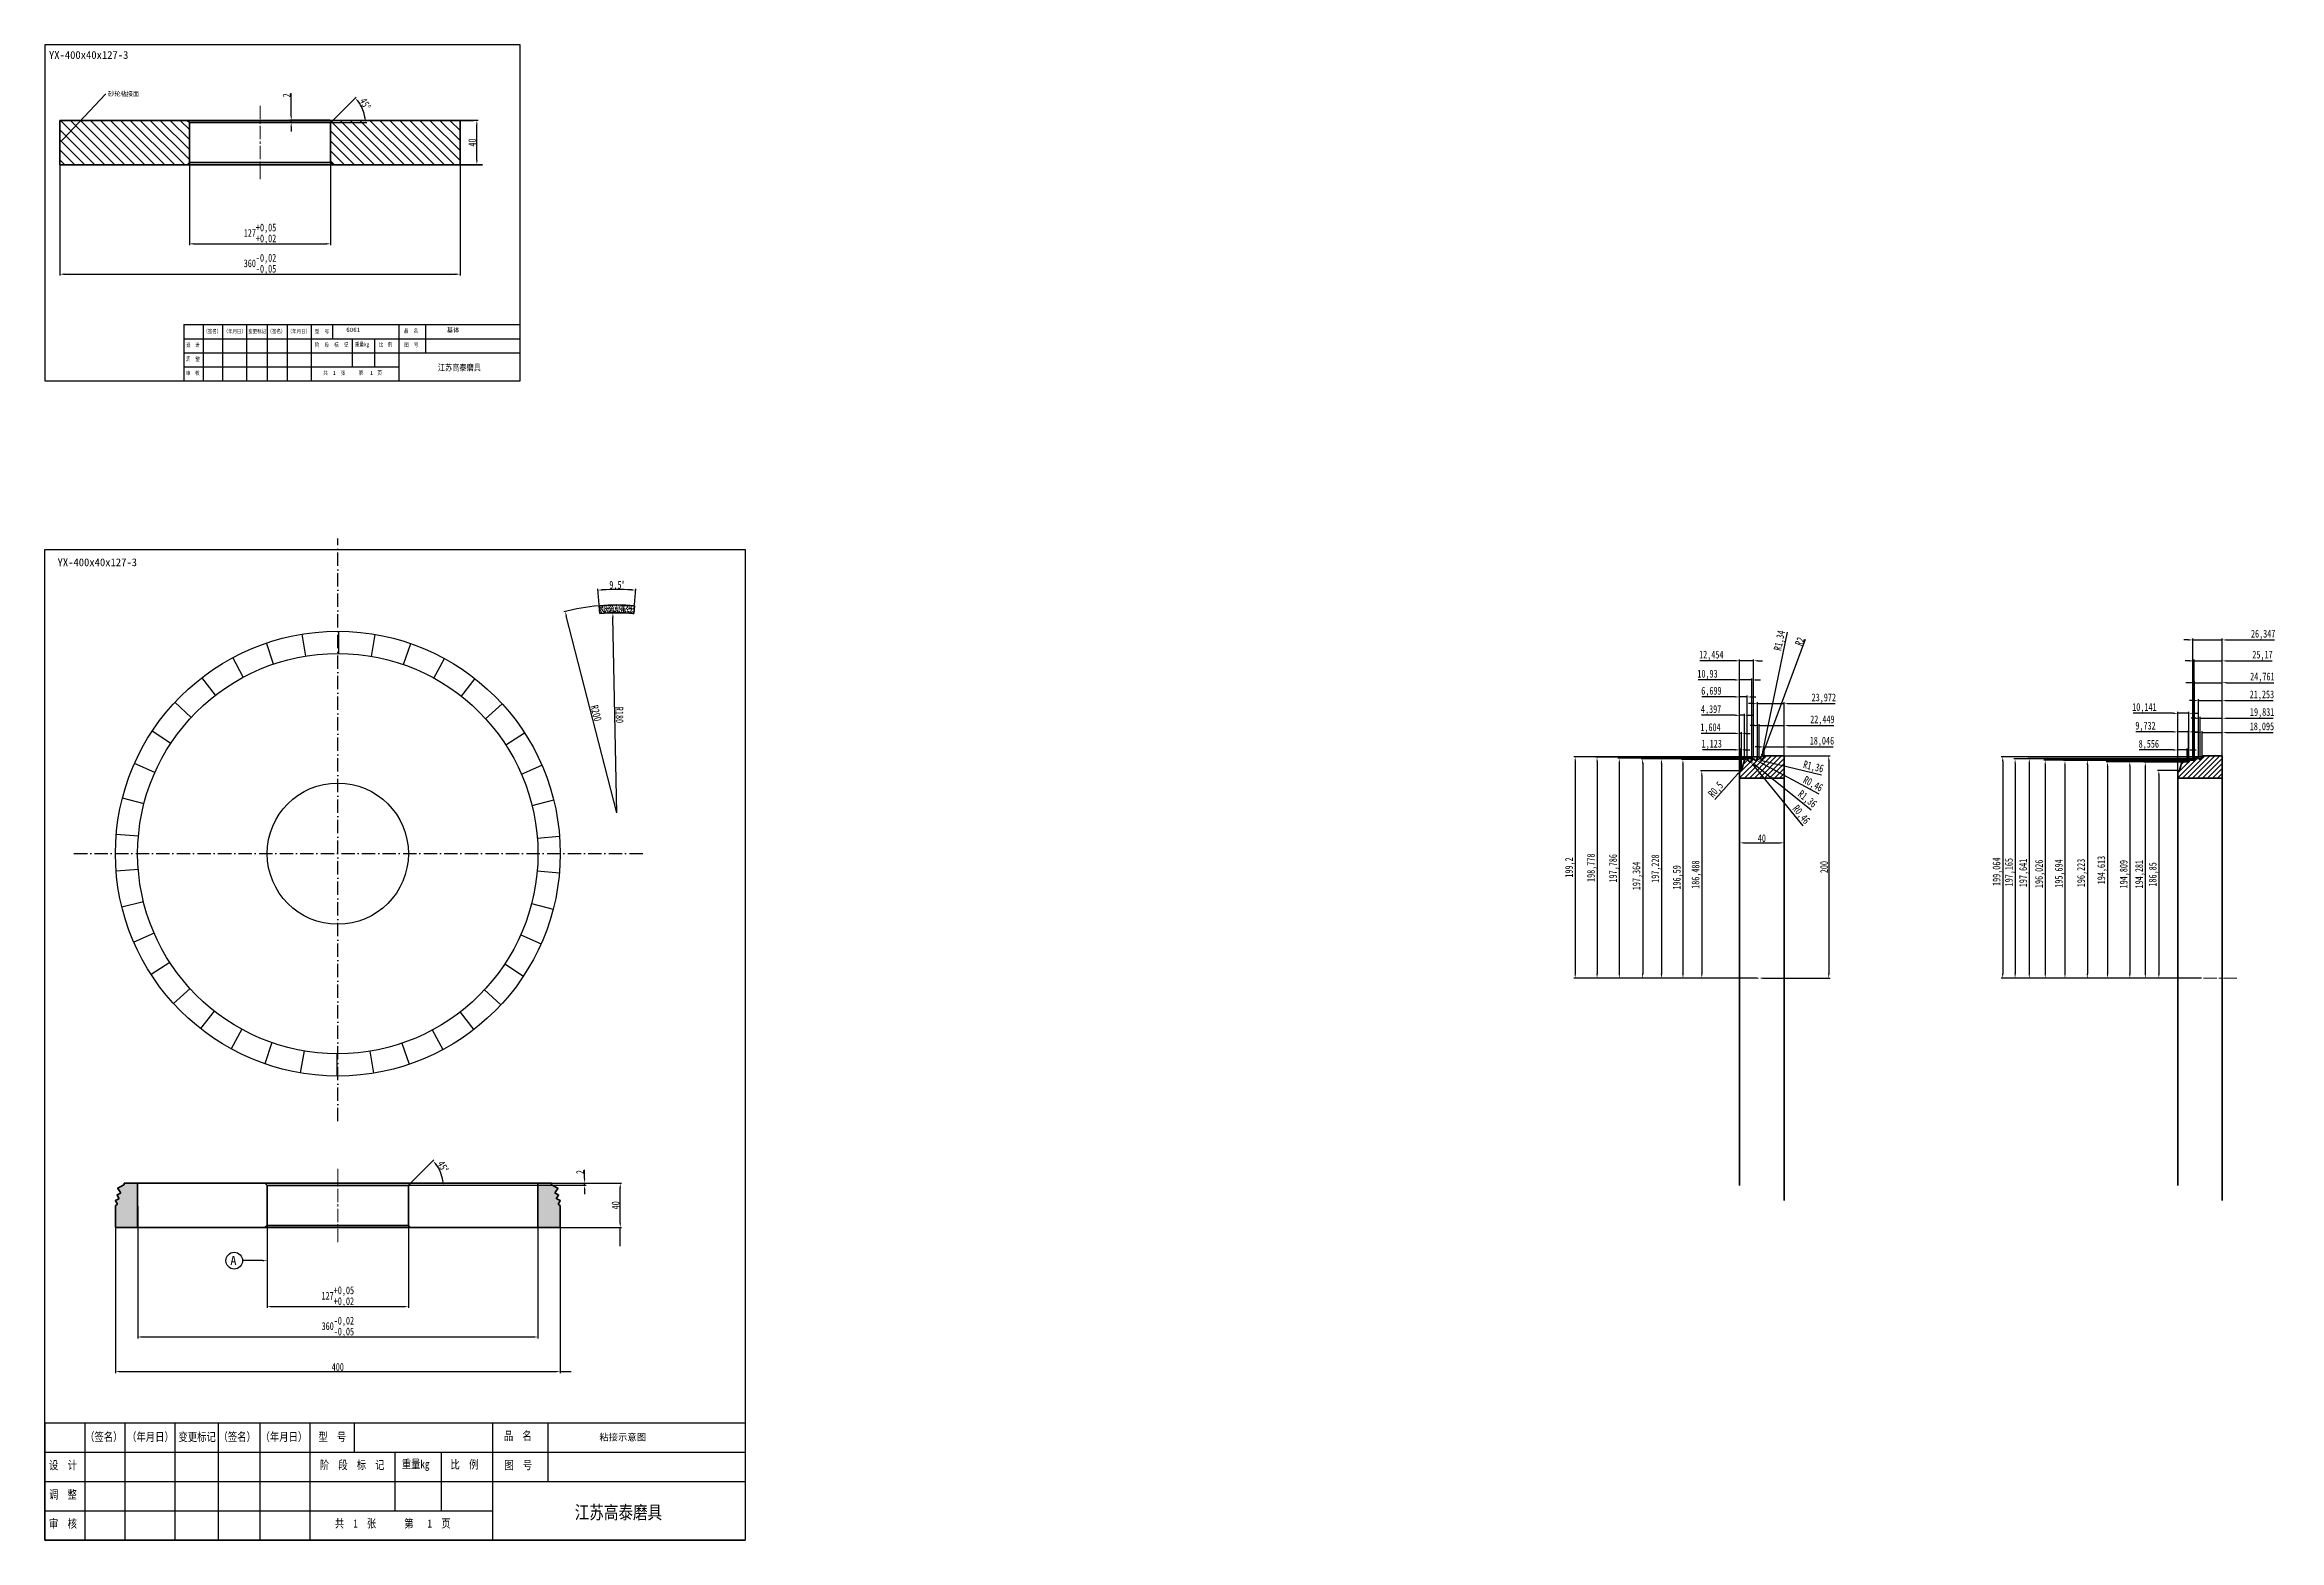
# Model space of a CAD drawing. Extents: x -214 to 8941, y -1198 to 2514.
# Drawn here: x 6059 to 8068, y -1198 to 147 of the extents above; entities that cross this region are included whole.
import ezdxf
from ezdxf import colors
from ezdxf.entities.mleader import LeaderData, LeaderLine
from ezdxf.math import Vec2, Vec3

# ---------------------------------------------------------------- set-up
doc = ezdxf.new("R2010")
doc.units = 0
doc.linetypes.add('DASHDOT', pattern=[18.5, 12, -3, 0.5, -3])
doc.linetypes.add('点画线', pattern=[18, 12, -2, 2, -2])
doc.layers.add('EB0', color=7, linetype='Continuous', lineweight=35)
doc.layers.add('中心线层', color=1, linetype='点画线', lineweight=18)
doc.layers.add('标注层', color=3, linetype='Continuous', true_color=0x00ff00)
doc.styles.add('111', font='gbenor.shx', dxfattribs={"width": 0.8, "bigfont": 'gbcbig.shx'})
doc.styles.add('标准', font='', dxfattribs={"width": 0.667})
doc.styles.get('标准').set_extended_font_data('宋体')
doc.dimstyles.get("Standard").update_dxf_attribs({"dimtxt": 0.18, "dimasz": 0.18, "dimexe": 0.18, "dimexo": 0.0625, "dimgap": 0.09, "dimtad": 0, "dimtoh": 1, "dimdec": 4, "dimzin": 0, "dimdsep": 46, "dimtxsty": '标准', "dimcen": 0.09, "dimadec": 0, "dimazin": 0, "dimtfac": 1, "dimtdec": 4, "dimtofl": 0, "dimtmove": 0, "dimatfit": 3, "dimfxl": 1, "dimtolj": 1, "dimtzin": 0, "dimarcsym": 0})

msp = doc.modelspace()

# ---------------------------------------------------------------- texts
at = {"color": 7, "attachment_point": 1}
for s, width, insert, char_height in [('YX-400x40x127-3', 280.182832, (6062.5116, 140.9568), 7), ('6061', 5.484191, (6329.8761, -107.7645), 4), ('{\\fSimSun|b0|i0|c134|p2;基体}', 13.180063, (6420.4024, -107.9401), 4), ('YX-400x40x127-3', 280.182832, (6070.2581, -315.3116), 7), ('A', 8.385379, (6225.6889, -942.6635), 8), ('{\\fSimSun|b0|i0|c134|p2;粘接示意图}', 43.94576, (6557.5053, -1102.6435), 6)]:
    msp.add_mtext_dynamic_manual_height_columns(s, width=width, gutter_width=12.5, heights=[0], dxfattribs=dict(at, insert=insert, char_height=char_height))
at = {"color": 7, "lineweight": 13, "style": '111'}
for s, insert, char_height, width, attachment_point in [('{\\fSimSun|b0|i0|c134|p2;（签名）}', (6209.4593, -111.3052), 3.6, 17.28, 5), ('{\\fSimSun|b0|i0|c134|p2;（年月日）}', (6229.6193, -111.3052), 3.6, 23.04, 5), ('{\\fSimSun|b0|i0|c134|p2;变更标记}', (6249.7793, -111.3052), 3.6, 17.28, 5), ('{\\fSimSun|b0|i0|c134|p2;（签名）}', (6267.0593, -111.3052), 3.6, 17.28, 5), ('{\\fSimSun|b0|i0|c134|p2;（年月日）}', (6287.2193, -111.3052), 3.6, 23.04, 5), ('{\\fSimSun|b0|i0|c134|p2;型  号}', (6308.0993, -111.3052), 3.6, 18.72, 5), ('{\\fSimSun|b0|i0|c134|p2;重量kg}', (6344.0581, -123.3952), 3.6, 17.28, 5), ('{\\fSimSun|b0|i0|c134|p2;品  名}', (6388.1754, -110.8395), 3.6, 33.12, 5), ('{\\fSimSun|b0|i0|c134|p2;设\u3000计}', (6191.8544, -123.5266), 3.6, 17.28, 5), ('{\\fSimSun|b0|i0|c134|p2;调  整}', (6191.8544, -136.1266), 3.6, 17.28, 5), ('{\\fSimSun|b0|i0|c134|p2;阶  段  标  记}', (6316.6981, -123.3952), 3.6, 37.44, 5), ('{\\fSimSun|b0|i0|c134|p2;比\u3000例}', (6365.1745, -123.1935), 3.6, 17.28, 5), ('{\\fSimSun|b0|i0|c134|p2;图  号}', (6388.3821, -123.4662), 3.6, 33.12, 5), ('{\\fSimSun|b0|i0|c134|p2;江苏高泰磨具}', (6431.6293, -143.9746), 5.76, 86.4, 5), ('{\\fSimSun|b0|i0|c134|p2;审\u3000核}', (6191.8544, -148.7266), 3.6, 17.28, 5), ('{\\fSimSun|b0|i0|c134|p2;共  1  张\u3000\u3000\u3000第\u3000 1\u3000页}', (6309.2059, -146.6475), 3.6, 57.301452, 1), ('{\\fSimSun|b0|i0|c134|p2;（签名）}', (6111.8077, -1105.8557), 7.5, 36, 5), ('{\\fSimSun|b0|i0|c134|p2;（年月日）}', (6153.8077, -1105.8557), 7.5, 48, 5), ('{\\fSimSun|b0|i0|c134|p2;变更标记}', (6195.8077, -1105.8557), 7.5, 36, 5), ('{\\fSimSun|b0|i0|c134|p2;（签名）}', (6231.8077, -1105.8557), 7.5, 36, 5), ('{\\fSimSun|b0|i0|c134|p2;（年月日）}', (6273.8077, -1105.8557), 7.5, 48, 5), ('{\\fSimSun|b0|i0|c134|p2;型  号}', (6317.3077, -1105.8557), 7.5, 39, 5), ('{\\fSimSun|b0|i0|c134|p2;品  名}', (6484.1329, -1104.8854), 7.5, 69, 5), ('{\\fSimSun|b0|i0|c134|p2;重量kg}', (6392.2218, -1131.0433), 7.5, 36, 5), ('{\\fSimSun|b0|i0|c134|p2;比\u3000例}', (6436.2143, -1130.623), 7.5, 36, 5), ('{\\fSimSun|b0|i0|c134|p2;设\u3000计}', (6075.1309, -1131.317), 7.5, 36, 5), ('{\\fSimSun|b0|i0|c134|p2;阶  段  标  记}', (6335.2218, -1131.0433), 7.5, 78, 5), ('{\\fSimSun|b0|i0|c134|p2;图  号}', (6484.5636, -1131.1912), 7.5, 69, 5), ('{\\fSimSun|b0|i0|c134|p2;调  整}', (6075.1309, -1157.567), 7.5, 36, 5), ('{\\fSimSun|b0|i0|c134|p2;江苏高泰磨具}', (6574.6618, -1173.917), 12, 180, 5), ('{\\fSimSun|b0|i0|c134|p2;审\u3000核}', (6075.1309, -1183.817), 7.5, 36, 5), ('{\\fSimSun|b0|i0|c134|p2;共  1  张\u3000\u3000\u3000第\u3000 1\u3000页}', (6319.6132, -1179.4856), 7.5, 119.378025, 1)]:
    msp.add_mtext(s, dxfattribs=dict(at, insert=insert, char_height=char_height, width=width, attachment_point=attachment_point))

# ---------------------------------------------------------------- blocks, each defined once
blk = doc.blocks.new('*D50')
at = {"color": 0, "lineweight": -2, "transparency": 16777216}
for p, q in [((6258.8, -897.8), (6258.8, -989.4)), ((6385.8, -897.8), (6385.8, -989.4)), ((6262.8, -988.2), (6381.8, -988.2))]:
    blk.add_line(p, q, dxfattribs=at)
at = {"color": 0, "transparency": 16777216}
for points in [[(6262.8, -987.5), (6262.8, -988.9), (6258.8, -988.2)], [(6381.8, -987.5), (6381.8, -988.9), (6385.8, -988.2)]]:
    blk.add_solid(points, dxfattribs=at)
at = {"layer": 'Defpoints', "color": 0, "transparency": 16777216}
for p in [(6258.8, -897.1), (6385.8, -897.1), (6385.8, -988.2)]:
    blk.add_point(p, dxfattribs=at)
at = {"color": 0, "transparency": 16777216, "insert": (6322.3, -978.4), "char_height": 7, "attachment_point": 5, "style": '标准'}
blk.add_mtext('\\A1;127\\S+0,05^ +0,02;', dxfattribs=at)
blk = doc.blocks.new('*D51')
at = {"color": 0, "lineweight": -2, "transparency": 16777216}
for p, q in [((6122.3, -907.8), (6122.3, -1047.9)), ((6522.3, -907.8), (6522.3, -1047.9)), ((6126.3, -1046.6), (6518.3, -1046.6))]:
    blk.add_line(p, q, dxfattribs=at)
at = {"color": 0, "transparency": 16777216}
for points in [[(6126.3, -1046), (6126.3, -1047.3), (6122.3, -1046.6)], [(6518.3, -1046), (6518.3, -1047.3), (6522.3, -1046.6)]]:
    blk.add_solid(points, dxfattribs=at)
at = {"layer": 'Defpoints', "color": 0, "transparency": 16777216}
for p in [(6122.3, -907.2), (6522.3, -907.2), (6522.3, -1046.6)]:
    blk.add_point(p, dxfattribs=at)
at = {"color": 0, "transparency": 16777216, "insert": (6322.3, -1042.5), "char_height": 7, "attachment_point": 5, "style": '标准'}
blk.add_mtext('400', dxfattribs=at)
blk = doc.blocks.new('*D52')
at = {"color": 0, "lineweight": -2, "transparency": 16777216}
for p, q in [((6386.4, -877.1), (6577.5, -877.1)), ((6576.3, -913.1), (6576.3, -881.1)), ((6386.4, -917.1), (6577.5, -917.1))]:
    blk.add_line(p, q, dxfattribs=at)
at = {"color": 0, "transparency": 16777216}
for points in [[(6575.6, -881.1), (6576.9, -881.1), (6576.3, -877.1)], [(6575.6, -913.1), (6576.9, -913.1), (6576.3, -917.1)]]:
    blk.add_solid(points, dxfattribs=at)
at = {"layer": 'Defpoints', "color": 0, "transparency": 16777216}
for p in [(6385.8, -877.1), (6576.3, -877.1), (6385.8, -917.1)]:
    blk.add_point(p, dxfattribs=at)
at = {"color": 0, "transparency": 16777216, "insert": (6572.1, -897.1), "char_height": 7, "attachment_point": 5, "rotation": 90, "style": '标准'}
blk.add_mtext('40', dxfattribs=at)
blk = doc.blocks.new('*D53')
at = {"color": 0, "lineweight": -2, "transparency": 16777216}
for p, q in [((6388.2, -876.7), (6408.7, -856.2)), ((6386.4, -879.1), (6418.2, -879.1))]:
    blk.add_line(p, q, dxfattribs=at)
blk.add_arc((6385.8, -879.1), 31.2, 7.3482, 37.6518, dxfattribs=at)
at = {"color": 0, "transparency": 16777216}
for points in [[(6410, -860.5), (6411, -859.6), (6407.8, -857.1)], [(6417.4, -875.1), (6416.1, -875.2), (6417, -879.1)]]:
    blk.add_solid(points, dxfattribs=at)
at = {"layer": 'Defpoints', "color": 0, "transparency": 16777216}
for p in [(6258.8, -879.1), (6385.8, -879.1), (6385.8, -879.1), (6387.8, -877.1), (6415.9, -871.1)]:
    blk.add_point(p, dxfattribs=at)
at = {"color": 0, "transparency": 16777216, "insert": (6416.9, -862.4), "char_height": 7, "attachment_point": 5, "rotation": 298.3077, "style": '标准'}
blk.add_mtext('45°', dxfattribs=at)
blk = doc.blocks.new('*D54')
at = {"color": 0, "lineweight": -2, "transparency": 16777216}
for p, q in [((6386.4, -877.1), (6545.5, -877.1)), ((6386.4, -879.1), (6545.5, -879.1)), ((6544.2, -873.1), (6544.2, -865.3)), ((6544.2, -879.1), (6544.2, -877.1)), ((6544.2, -883.1), (6544.2, -887.1))]:
    blk.add_line(p, q, dxfattribs=at)
at = {"color": 0, "transparency": 16777216}
for points in [[(6543.6, -873.1), (6544.9, -873.1), (6544.2, -877.1)], [(6543.6, -883.1), (6544.9, -883.1), (6544.2, -879.1)]]:
    blk.add_solid(points, dxfattribs=at)
at = {"layer": 'Defpoints', "color": 0, "transparency": 16777216}
for p in [(6385.8, -877.1), (6385.8, -879.1), (6544.2, -877.1)]:
    blk.add_point(p, dxfattribs=at)
at = {"color": 0, "transparency": 16777216, "insert": (6540.1, -867.2), "char_height": 7, "attachment_point": 5, "rotation": 90, "style": '标准'}
blk.add_mtext('2', dxfattribs=at)
blk = doc.blocks.new('*U55')
blk.add_line((-10, -0.8), (10, 0.8))
blk = doc.blocks.new('*U56')
at = {"color": 0, "linetype": 'ByBlock', "lineweight": -2, "transparency": 16777216}
for p, rotation in [((8464.2, 774), 85.26315789473642), ((8402.4, 764), 104.210526315789), ((8432.9, 771.6), 94.73684210526271), ((8495.4, 771.3), 75.78947368421015), ((8525.8, 763.5), 66.3157894736839), ((8373.6, 751.5), 113.6842105263153), ((8554.5, 750.8), 56.84210526315764), ((8347.3, 734.4), 123.1578947368416), ((8580.7, 733.5), 47.36842105263139), ((8324.1, 713.3), 132.6315789473679), ((8603.7, 712.1), 37.89473684210505), ((8304.7, 688.6), 142.1052631578942), ((8622.9, 687.3), 28.42105263157879), ((8289.7, 661.1), 151.5789473684205), ((8637.7, 659.6), 18.94736842105251), ((8279.4, 631.4), 161.0526315789467), ((8647.8, 629.9), 9.473684210526217), ((8274.1, 600.5), 170.5263157894729), ((8274, 569.1), 180), ((8652.7, 567.6), 350.5263157894718), ((8279, 538.2), 189.4736842105254), ((8647.4, 536.6), 341.0526315789455), ((8289.1, 508.4), 198.9473684210516), ((8637.1, 507), 331.5789473684192), ((8303.9, 480.8), 208.4210526315779), ((8622, 479.5), 322.1052631578929), ((8323.1, 455.9), 217.8947368421041), ((8602.6, 454.8), 312.6315789473667), ((8346.1, 434.6), 227.3684210526304), ((8579.5, 433.6), 303.1578947368403), ((8372.3, 417.3), 236.8421052631568), ((8553.1, 416.6), 293.6842105263141), ((8400.9, 404.6), 246.315789473683), ((8431.3, 396.8), 255.7894736842093), ((8462.6, 394), 265.2631578947355), ((8493.9, 396.5), 274.7368421052617), ((8524.3, 404.1), 284.2105263157879)]:
    blk.add_blockref('*U55', p, dxfattribs=dict(at, rotation=rotation))
blk.add_blockref('*U55', (8652.8, 598.9), dxfattribs=at)
blk = doc.blocks.new('*D57')
at = {"color": 0, "lineweight": -2, "transparency": 16777216}
blk.add_line((6573.3, -544.2), (6569.7, -368.2), dxfattribs=at)
at = {"color": 0, "transparency": 16777216}
blk.add_solid([(6570.4, -368.2), (6569.1, -368.2), (6569.6, -364.2)], dxfattribs=at)
at = {"layer": 'Defpoints', "color": 0, "transparency": 16777216}
for p in [(6569.6, -364.2), (6573.3, -544.2)]:
    blk.add_point(p, dxfattribs=at)
at = {"color": 0, "transparency": 16777216, "insert": (6575.6, -456.1), "char_height": 7, "attachment_point": 5, "rotation": 271.1577, "style": '标准'}
blk.add_mtext('R180', dxfattribs=at)
blk = doc.blocks.new('*D58')
at = {"color": 0, "lineweight": -2, "transparency": 16777216}
blk.add_line((6573.3, -544.2), (6527.8, -366.9), dxfattribs=at)
blk.add_arc((6573.3, -544.2), 187, 95.0415, 104.7638, dxfattribs=at)
at = {"color": 0, "transparency": 16777216}
blk.add_solid([(6528.5, -366.8), (6527.2, -367.1), (6526.8, -363)], dxfattribs=at)
at = {"layer": 'Defpoints', "color": 0, "transparency": 16777216}
for p in [(6526.8, -363), (6573.3, -544.2)]:
    blk.add_point(p, dxfattribs=at)
at = {"color": 0, "transparency": 16777216, "insert": (6554.6, -454.5), "char_height": 7, "attachment_point": 5, "rotation": 284.3808, "style": '标准'}
blk.add_mtext('R200', dxfattribs=at)
blk = doc.blocks.new('*D59')
at = {"color": 0, "lineweight": -2, "transparency": 16777216}
for p, q in [((6557.4, -357.2), (6556.2, -342.7)), ((6589.1, -357.2), (6590.4, -342.7))]:
    blk.add_line(p, q, dxfattribs=at)
blk.add_arc((6573.3, -544.2), 201, 86.2898, 93.7096, dxfattribs=at)
at = {"color": 0, "transparency": 16777216}
for points in [[(6560.3, -344.3), (6560.2, -342.9), (6556.3, -343.9)], [(6586.3, -342.9), (6586.2, -344.3), (6590.3, -343.9)]]:
    blk.add_solid(points, dxfattribs=at)
at = {"layer": 'Defpoints', "color": 0, "transparency": 16777216}
for p in [(6557.5, -357.9), (6579, -343.3), (6589.1, -357.9), (6558.1, -364.8), (6588.5, -364.8)]:
    blk.add_point(p, dxfattribs=at)
at = {"color": 0, "transparency": 16777216, "insert": (6573.3, -339.1), "char_height": 7, "attachment_point": 5, "rotation": 359.9997, "style": '标准'}
blk.add_mtext('9.5°', dxfattribs=at)
blk = doc.blocks.new('*D60')
at = {"color": 0, "lineweight": -2, "transparency": 16777216}
for p, q in [((6142.3, -897.8), (6142.3, -1016.8)), ((6502.3, -897.8), (6502.3, -1016.8)), ((6146.3, -1015.5), (6498.3, -1015.5))]:
    blk.add_line(p, q, dxfattribs=at)
at = {"color": 0, "transparency": 16777216}
for points in [[(6146.3, -1014.8), (6146.3, -1016.2), (6142.3, -1015.5)], [(6498.3, -1014.8), (6498.3, -1016.2), (6502.3, -1015.5)]]:
    blk.add_solid(points, dxfattribs=at)
at = {"layer": 'Defpoints', "color": 0, "transparency": 16777216}
for p in [(6142.3, -897.1), (6502.3, -897.1), (6502.3, -1015.5)]:
    blk.add_point(p, dxfattribs=at)
at = {"color": 0, "transparency": 16777216, "insert": (6322.3, -1005.7), "char_height": 7, "attachment_point": 5, "style": '标准'}
blk.add_mtext('\\A1;360\\S-0,02^ -0,05;', dxfattribs=at)
blk = doc.blocks.new('*D76')
at = {"color": 0, "lineweight": -2, "transparency": 16777216}
for p, q in [((7579, -487.5), (7549.5, -487.5)), ((7583, -505.8), (7583, -486.3)), ((7584.1, -487.5), (7583, -487.5)), ((7584.1, -505.8), (7584.1, -486.3)), ((7588.1, -487.5), (7592.1, -487.5))]:
    blk.add_line(p, q, dxfattribs=at)
at = {"color": 0, "transparency": 16777216}
for points in [[(7579, -486.8), (7579, -488.2), (7583, -487.5)], [(7588.1, -486.8), (7588.1, -488.2), (7584.1, -487.5)]]:
    blk.add_solid(points, dxfattribs=at)
at = {"layer": 'Defpoints', "color": 0, "transparency": 16777216}
for p in [(7583, -487.5), (7583, -506.4), (7584.1, -506.4)]:
    blk.add_point(p, dxfattribs=at)
at = {"color": 0, "transparency": 16777216, "insert": (7557.9, -482.8), "char_height": 7, "attachment_point": 5, "style": '标准'}
blk.add_mtext('1,123', dxfattribs=at)
blk = doc.blocks.new('*D77')
at = {"color": 0, "lineweight": -2, "transparency": 16777216}
for p, q in [((7579, -472.7), (7548.4, -472.7)), ((7583, -505.8), (7583, -471.5)), ((7584.6, -472.7), (7583, -472.7)), ((7584.6, -505.4), (7584.6, -471.5)), ((7588.6, -472.7), (7592.6, -472.7))]:
    blk.add_line(p, q, dxfattribs=at)
at = {"color": 0, "transparency": 16777216}
for points in [[(7579, -472.1), (7579, -473.4), (7583, -472.7)], [(7588.6, -472.1), (7588.6, -473.4), (7584.6, -472.7)]]:
    blk.add_solid(points, dxfattribs=at)
at = {"layer": 'Defpoints', "color": 0, "transparency": 16777216}
for p in [(7584.6, -472.7), (7583, -506.4), (7584.6, -506.1)]:
    blk.add_point(p, dxfattribs=at)
at = {"color": 0, "transparency": 16777216, "insert": (7556.8, -468), "char_height": 7, "attachment_point": 5, "style": '标准'}
blk.add_mtext('1,604', dxfattribs=at)
blk = doc.blocks.new('*D78')
at = {"color": 0, "lineweight": -2, "transparency": 16777216}
for p, q in [((7579, -456.4), (7548.6, -456.4)), ((7583, -505.8), (7583, -455.1)), ((7587.4, -456.4), (7583, -456.4)), ((7587.4, -495.7), (7587.4, -455.1)), ((7591.4, -456.4), (7595.4, -456.4))]:
    blk.add_line(p, q, dxfattribs=at)
at = {"color": 0, "transparency": 16777216}
for points in [[(7579, -455.7), (7579, -457.1), (7583, -456.4)], [(7591.4, -455.7), (7591.4, -457.1), (7587.4, -456.4)]]:
    blk.add_solid(points, dxfattribs=at)
at = {"layer": 'Defpoints', "color": 0, "transparency": 16777216}
for p in [(7587.4, -456.4), (7587.4, -496.3), (7583, -506.4)]:
    blk.add_point(p, dxfattribs=at)
at = {"color": 0, "transparency": 16777216, "insert": (7557.3, -451.7), "char_height": 7, "attachment_point": 5, "style": '标准'}
blk.add_mtext('4,397', dxfattribs=at)
blk = doc.blocks.new('*D79')
at = {"color": 0, "lineweight": -2, "transparency": 16777216}
for p, q in [((7579, -439.9), (7548.9, -439.9)), ((7583, -505.8), (7583, -438.7)), ((7589.7, -439.9), (7583, -439.9)), ((7589.7, -495), (7589.7, -438.7)), ((7593.7, -439.9), (7597.7, -439.9))]:
    blk.add_line(p, q, dxfattribs=at)
at = {"color": 0, "transparency": 16777216}
for points in [[(7579, -439.3), (7579, -440.6), (7583, -439.9)], [(7593.7, -439.3), (7593.7, -440.6), (7589.7, -439.9)]]:
    blk.add_solid(points, dxfattribs=at)
at = {"layer": 'Defpoints', "color": 0, "transparency": 16777216}
for p in [(7583, -439.9), (7589.7, -495.7), (7583, -506.4)]:
    blk.add_point(p, dxfattribs=at)
at = {"color": 0, "transparency": 16777216, "insert": (7557.6, -435.2), "char_height": 7, "attachment_point": 5, "style": '标准'}
blk.add_mtext('6,699', dxfattribs=at)
blk = doc.blocks.new('*D83')
at = {"color": 0, "lineweight": -2, "transparency": 16777216}
for p, q in [((7579, -424.6), (7545.7, -424.6)), ((7583, -505.8), (7583, -423.4)), ((7593.9, -424.6), (7583, -424.6)), ((7593.9, -494.9), (7593.9, -423.4)), ((7597.9, -424.6), (7601.9, -424.6))]:
    blk.add_line(p, q, dxfattribs=at)
at = {"color": 0, "transparency": 16777216}
for points in [[(7579, -424), (7579, -425.3), (7583, -424.6)], [(7597.9, -424), (7597.9, -425.3), (7593.9, -424.6)]]:
    blk.add_solid(points, dxfattribs=at)
at = {"layer": 'Defpoints', "color": 0, "transparency": 16777216}
for p in [(7583, -424.6), (7593.9, -495.5), (7583, -506.4)]:
    blk.add_point(p, dxfattribs=at)
at = {"color": 0, "transparency": 16777216, "insert": (7554.1, -419.9), "char_height": 7, "attachment_point": 5, "style": '标准'}
blk.add_mtext('10,93', dxfattribs=at)
blk = doc.blocks.new('*D84')
at = {"color": 0, "lineweight": -2, "transparency": 16777216}
for p, q in [((7579, -407.4), (7547.3, -407.4)), ((7583, -505.8), (7583, -406.1)), ((7595.5, -407.4), (7583, -407.4)), ((7595.5, -494.5), (7595.5, -406.1)), ((7599.5, -407.4), (7603.5, -407.4))]:
    blk.add_line(p, q, dxfattribs=at)
at = {"color": 0, "transparency": 16777216}
for points in [[(7579, -406.7), (7579, -408), (7583, -407.4)], [(7599.5, -406.7), (7599.5, -408), (7595.5, -407.4)]]:
    blk.add_solid(points, dxfattribs=at)
at = {"layer": 'Defpoints', "color": 0, "transparency": 16777216}
for p in [(7583, -407.4), (7595.5, -495.1), (7583, -506.4)]:
    blk.add_point(p, dxfattribs=at)
at = {"color": 0, "transparency": 16777216, "insert": (7557.5, -402.7), "char_height": 7, "attachment_point": 5, "style": '标准'}
blk.add_mtext('12,454', dxfattribs=at)
blk = doc.blocks.new('*D85')
at = {"color": 0, "lineweight": -2, "transparency": 16777216}
for p, q in [((7601, -484.8), (7597, -484.8)), ((7605, -492.3), (7605, -483.6)), ((7605, -484.8), (7623, -484.8)), ((7623, -492.3), (7623, -483.6)), ((7627, -484.8), (7667.1, -484.8))]:
    blk.add_line(p, q, dxfattribs=at)
at = {"color": 0, "transparency": 16777216}
for points in [[(7601, -484.2), (7601, -485.5), (7605, -484.8)], [(7627, -484.2), (7627, -485.5), (7623, -484.8)]]:
    blk.add_solid(points, dxfattribs=at)
at = {"layer": 'Defpoints', "color": 0, "transparency": 16777216}
for p in [(7605, -484.8), (7605, -492.9), (7623, -492.9)]:
    blk.add_point(p, dxfattribs=at)
at = {"color": 0, "transparency": 16777216, "insert": (7657, -480.1), "char_height": 7, "attachment_point": 5, "style": '标准'}
blk.add_mtext('18,046', dxfattribs=at)
blk = doc.blocks.new('*D89')
at = {"color": 0, "lineweight": -2, "transparency": 16777216}
for p, q in [((7596.6, -465.6), (7592.6, -465.6)), ((7600.6, -493.1), (7600.6, -464.4)), ((7600.6, -465.6), (7623, -465.6)), ((7623, -493.1), (7623, -464.4)), ((7627, -465.6), (7667.7, -465.6))]:
    blk.add_line(p, q, dxfattribs=at)
at = {"color": 0, "transparency": 16777216}
for points in [[(7596.6, -465), (7596.6, -466.3), (7600.6, -465.6)], [(7627, -465), (7627, -466.3), (7623, -465.6)]]:
    blk.add_solid(points, dxfattribs=at)
at = {"layer": 'Defpoints', "color": 0, "transparency": 16777216}
for p in [(7623, -465.6), (7600.6, -493.7), (7623, -493.7)]:
    blk.add_point(p, dxfattribs=at)
at = {"color": 0, "transparency": 16777216, "insert": (7657.4, -460.9), "char_height": 7, "attachment_point": 5, "style": '标准'}
blk.add_mtext('22,449', dxfattribs=at)
blk = doc.blocks.new('*D90')
at = {"color": 0, "lineweight": -2, "transparency": 16777216}
for p, q in [((7595, -445.9), (7591, -445.9)), ((7599, -493.5), (7599, -444.7)), ((7599, -445.9), (7623, -445.9)), ((7623, -493.5), (7623, -444.7)), ((7627, -445.9), (7668.9, -445.9))]:
    blk.add_line(p, q, dxfattribs=at)
at = {"color": 0, "transparency": 16777216}
for points in [[(7595, -445.3), (7595, -446.6), (7599, -445.9)], [(7627, -445.3), (7627, -446.6), (7623, -445.9)]]:
    blk.add_solid(points, dxfattribs=at)
at = {"layer": 'Defpoints', "color": 0, "transparency": 16777216}
for p in [(7623, -445.9), (7599, -494.1), (7623, -494.1)]:
    blk.add_point(p, dxfattribs=at)
at = {"color": 0, "transparency": 16777216, "insert": (7658.7, -441.2), "char_height": 7, "attachment_point": 5, "style": '标准'}
blk.add_mtext('23,972', dxfattribs=at)
blk = doc.blocks.new('*D98')
at = {"color": 0, "lineweight": -2, "transparency": 16777216}
for p, q in [((7973, -487.6), (7942.4, -487.6)), ((7977, -505.8), (7977, -486.3)), ((7985.5, -487.6), (7977, -487.6)), ((7985.5, -497.5), (7985.5, -486.3)), ((7989.5, -487.6), (7993.5, -487.6))]:
    blk.add_line(p, q, dxfattribs=at)
at = {"color": 0, "transparency": 16777216}
for points in [[(7973, -486.9), (7973, -488.3), (7977, -487.6)], [(7989.5, -486.9), (7989.5, -488.3), (7985.5, -487.6)]]:
    blk.add_solid(points, dxfattribs=at)
at = {"layer": 'Defpoints', "color": 0, "transparency": 16777216}
for p in [(7977, -487.6), (7985.5, -498.1), (7977, -506.4)]:
    blk.add_point(p, dxfattribs=at)
at = {"color": 0, "transparency": 16777216, "insert": (7951, -482.9), "char_height": 7, "attachment_point": 5, "style": '标准'}
blk.add_mtext('8,556', dxfattribs=at)
blk = doc.blocks.new('*D99')
at = {"color": 0, "lineweight": -2, "transparency": 16777216}
for p, q in [((7973, -471.3), (7939.4, -471.3)), ((7977, -505.8), (7977, -470.1)), ((7986.7, -471.3), (7977, -471.3)), ((7986.7, -498), (7986.7, -470.1)), ((7990.7, -471.3), (7994.7, -471.3))]:
    blk.add_line(p, q, dxfattribs=at)
at = {"color": 0, "transparency": 16777216}
for points in [[(7973, -470.7), (7973, -472), (7977, -471.3)], [(7990.7, -470.7), (7990.7, -472), (7986.7, -471.3)]]:
    blk.add_solid(points, dxfattribs=at)
at = {"layer": 'Defpoints', "color": 0, "transparency": 16777216}
for p in [(7977, -471.3), (7986.7, -498.6), (7977, -506.4)]:
    blk.add_point(p, dxfattribs=at)
at = {"color": 0, "transparency": 16777216, "insert": (7948, -466.6), "char_height": 7, "attachment_point": 5, "style": '标准'}
blk.add_mtext('9,732', dxfattribs=at)
blk = doc.blocks.new('*D100')
at = {"color": 0, "lineweight": -2, "transparency": 16777216}
for p, q in [((7973, -454.6), (7937, -454.6)), ((7977, -505.8), (7977, -453.4)), ((7987.1, -454.6), (7977, -454.6)), ((7987.1, -497.7), (7987.1, -453.4)), ((7991.1, -454.6), (7995.1, -454.6))]:
    blk.add_line(p, q, dxfattribs=at)
at = {"color": 0, "transparency": 16777216}
for points in [[(7973, -453.9), (7973, -455.3), (7977, -454.6)], [(7991.1, -453.9), (7991.1, -455.3), (7987.1, -454.6)]]:
    blk.add_solid(points, dxfattribs=at)
at = {"layer": 'Defpoints', "color": 0, "transparency": 16777216}
for p in [(7977, -454.6), (7987.1, -498.3), (7977, -506.4)]:
    blk.add_point(p, dxfattribs=at)
at = {"color": 0, "transparency": 16777216, "insert": (7947, -449.9), "char_height": 7, "attachment_point": 5, "style": '标准'}
blk.add_mtext('10,141', dxfattribs=at)
blk = doc.blocks.new('*D104')
at = {"color": 0, "lineweight": -2, "transparency": 16777216}
for p, q in [((7994.9, -471.9), (7990.9, -471.9)), ((7998.9, -493.2), (7998.9, -470.7)), ((7998.9, -471.9), (8017, -471.9)), ((8017, -493.2), (8017, -470.7)), ((8021, -471.9), (8062.7, -471.9))]:
    blk.add_line(p, q, dxfattribs=at)
at = {"color": 0, "transparency": 16777216}
for points in [[(7994.9, -471.3), (7994.9, -472.6), (7998.9, -471.9)], [(8021, -471.3), (8021, -472.6), (8017, -471.9)]]:
    blk.add_solid(points, dxfattribs=at)
at = {"layer": 'Defpoints', "color": 0, "transparency": 16777216}
for p in [(8017, -471.9), (7998.9, -493.8), (8017, -493.8)]:
    blk.add_point(p, dxfattribs=at)
at = {"color": 0, "transparency": 16777216, "insert": (8052.7, -467.2), "char_height": 7, "attachment_point": 5, "style": '标准'}
blk.add_mtext('18,095', dxfattribs=at)
blk = doc.blocks.new('*D105')
at = {"color": 0, "lineweight": -2, "transparency": 16777216}
for p, q in [((7993.2, -459.1), (7989.2, -459.1)), ((7997.2, -495.1), (7997.2, -457.8)), ((7997.2, -459.1), (8017, -459.1)), ((8017, -495.1), (8017, -457.8)), ((8021, -459.1), (8062.8, -459.1))]:
    blk.add_line(p, q, dxfattribs=at)
at = {"color": 0, "transparency": 16777216}
for points in [[(7993.2, -458.4), (7993.2, -459.7), (7997.2, -459.1)], [(8021, -458.4), (8021, -459.7), (8017, -459.1)]]:
    blk.add_solid(points, dxfattribs=at)
at = {"layer": 'Defpoints', "color": 0, "transparency": 16777216}
for p in [(8017, -459.1), (7997.2, -495.7), (8017, -495.7)]:
    blk.add_point(p, dxfattribs=at)
at = {"color": 0, "transparency": 16777216, "insert": (8052.9, -454.3), "char_height": 7, "attachment_point": 5, "style": '标准'}
blk.add_mtext('19,831', dxfattribs=at)
blk = doc.blocks.new('*D106')
at = {"color": 0, "lineweight": -2, "transparency": 16777216}
for p, q in [((7995.7, -494.6), (7995.7, -441.9)), ((8017, -494.6), (8017, -441.9)), ((7991.7, -443.2), (7987.7, -443.2)), ((7995.7, -443.2), (8017, -443.2)), ((8021, -443.2), (8062.9, -443.2))]:
    blk.add_line(p, q, dxfattribs=at)
at = {"color": 0, "transparency": 16777216}
for points in [[(7991.7, -442.5), (7991.7, -443.9), (7995.7, -443.2)], [(8021, -442.5), (8021, -443.9), (8017, -443.2)]]:
    blk.add_solid(points, dxfattribs=at)
at = {"layer": 'Defpoints', "color": 0, "transparency": 16777216}
for p in [(8017, -443.2), (7995.7, -495.3), (8017, -495.3)]:
    blk.add_point(p, dxfattribs=at)
at = {"color": 0, "transparency": 16777216, "insert": (8052.7, -438.5), "char_height": 7, "attachment_point": 5, "style": '标准'}
blk.add_mtext('21,253', dxfattribs=at)
blk = doc.blocks.new('*D109')
at = {"color": 0, "lineweight": -2, "transparency": 16777216}
for p, q in [((7988.2, -427.1), (7984.2, -427.1)), ((7992.2, -496.2), (7992.2, -425.8)), ((7992.2, -427.1), (8017, -427.1)), ((8017, -496.2), (8017, -425.8)), ((8021, -427.1), (8063.3, -427.1))]:
    blk.add_line(p, q, dxfattribs=at)
at = {"color": 0, "transparency": 16777216}
for points in [[(7988.2, -426.4), (7988.2, -427.7), (7992.2, -427.1)], [(8021, -426.4), (8021, -427.7), (8017, -427.1)]]:
    blk.add_solid(points, dxfattribs=at)
at = {"layer": 'Defpoints', "color": 0, "transparency": 16777216}
for p in [(8017, -427.1), (7992.2, -496.9), (8017, -496.9)]:
    blk.add_point(p, dxfattribs=at)
at = {"color": 0, "transparency": 16777216, "insert": (8053.1, -422.4), "char_height": 7, "attachment_point": 5, "style": '标准'}
blk.add_mtext('24,761', dxfattribs=at)
blk = doc.blocks.new('*D110')
at = {"color": 0, "lineweight": -2, "transparency": 16777216}
for p, q in [((7987.8, -407.5), (7983.8, -407.5)), ((7991.8, -496.6), (7991.8, -406.2)), ((7991.8, -407.5), (8017, -407.5)), ((8017, -496.6), (8017, -406.2)), ((8021, -407.5), (8061.8, -407.5))]:
    blk.add_line(p, q, dxfattribs=at)
at = {"color": 0, "transparency": 16777216}
for points in [[(7987.8, -406.8), (7987.8, -408.1), (7991.8, -407.5)], [(8021, -406.8), (8021, -408.1), (8017, -407.5)]]:
    blk.add_solid(points, dxfattribs=at)
at = {"layer": 'Defpoints', "color": 0, "transparency": 16777216}
for p in [(8017, -407.5), (7991.8, -497.2), (8017, -497.2)]:
    blk.add_point(p, dxfattribs=at)
at = {"color": 0, "transparency": 16777216, "insert": (8053.2, -402.7), "char_height": 7, "attachment_point": 5, "style": '标准'}
blk.add_mtext('25,17', dxfattribs=at)
blk = doc.blocks.new('*D111')
at = {"color": 0, "lineweight": -2, "transparency": 16777216}
for p, q in [((7986.6, -388.6), (7982.6, -388.6)), ((7990.6, -496.1), (7990.6, -387.4)), ((7990.6, -388.6), (8017, -388.6)), ((8017, -496.1), (8017, -387.4)), ((8021, -388.6), (8064, -388.6))]:
    blk.add_line(p, q, dxfattribs=at)
at = {"color": 0, "transparency": 16777216}
for points in [[(7986.6, -388), (7986.6, -389.3), (7990.6, -388.6)], [(8021, -388), (8021, -389.3), (8017, -388.6)]]:
    blk.add_solid(points, dxfattribs=at)
at = {"layer": 'Defpoints', "color": 0, "transparency": 16777216}
for p in [(8017, -388.6), (7990.6, -496.7), (8017, -496.7)]:
    blk.add_point(p, dxfattribs=at)
at = {"color": 0, "transparency": 16777216, "insert": (8053.8, -383.9), "char_height": 7, "attachment_point": 5, "style": '标准'}
blk.add_mtext('26,347', dxfattribs=at)
blk = doc.blocks.new('*D112')
at = {"color": 0, "lineweight": -2, "transparency": 16777216}
for p, q in [((7583, -507), (7583, -572.4)), ((7623, -507), (7623, -572.4)), ((7587, -571.1), (7619, -571.1))]:
    blk.add_line(p, q, dxfattribs=at)
at = {"color": 0, "transparency": 16777216}
for points in [[(7587, -570.5), (7587, -571.8), (7583, -571.1)], [(7619, -570.5), (7619, -571.8), (7623, -571.1)]]:
    blk.add_solid(points, dxfattribs=at)
at = {"layer": 'Defpoints', "color": 0, "transparency": 16777216}
for p in [(7583, -506.4), (7623, -506.4), (7623, -571.1)]:
    blk.add_point(p, dxfattribs=at)
at = {"color": 0, "transparency": 16777216, "insert": (7603, -567), "char_height": 7, "attachment_point": 5, "style": '标准'}
blk.add_mtext('40', dxfattribs=at)
blk = doc.blocks.new('*D113')
at = {"color": 0, "lineweight": -2, "transparency": 16777216}
for p, q in [((7582.4, -506.4), (7547.7, -506.4)), ((7549, -510.4), (7549, -688.9)), ((7582.4, -692.9), (7547.7, -692.9))]:
    blk.add_line(p, q, dxfattribs=at)
at = {"color": 0, "transparency": 16777216}
for points in [[(7548.3, -510.4), (7549.6, -510.4), (7549, -506.4)], [(7548.3, -688.9), (7549.6, -688.9), (7549, -692.9)]]:
    blk.add_solid(points, dxfattribs=at)
at = {"layer": 'Defpoints', "color": 0, "transparency": 16777216}
for p in [(7583, -506.4), (7549, -692.9), (7583, -692.9)]:
    blk.add_point(p, dxfattribs=at)
at = {"color": 0, "transparency": 16777216, "insert": (7544.2, -599.7), "char_height": 7, "attachment_point": 5, "rotation": 90, "style": '标准'}
blk.add_mtext('186,488', dxfattribs=at)
blk = doc.blocks.new('*D114')
at = {"color": 0, "lineweight": -2, "transparency": 16777216}
for p, q in [((7586.8, -496.3), (7530.7, -496.3)), ((7532, -500.3), (7532, -688.9)), ((7586.8, -692.9), (7530.7, -692.9))]:
    blk.add_line(p, q, dxfattribs=at)
at = {"color": 0, "transparency": 16777216}
for points in [[(7531.3, -500.3), (7532.7, -500.3), (7532, -496.3)], [(7531.3, -688.9), (7532.7, -688.9), (7532, -692.9)]]:
    blk.add_solid(points, dxfattribs=at)
at = {"layer": 'Defpoints', "color": 0, "transparency": 16777216}
for p in [(7587.4, -496.3), (7532, -692.9), (7587.4, -692.9)]:
    blk.add_point(p, dxfattribs=at)
at = {"color": 0, "transparency": 16777216, "insert": (7527.3, -602.2), "char_height": 7, "attachment_point": 5, "rotation": 90, "style": '标准'}
blk.add_mtext('196,59', dxfattribs=at)
blk = doc.blocks.new('*D115')
at = {"color": 0, "lineweight": -2, "transparency": 16777216}
for p, q in [((7589.1, -495.7), (7511.4, -495.7)), ((7512.7, -499.7), (7512.7, -688.9)), ((7589.1, -692.9), (7511.4, -692.9))]:
    blk.add_line(p, q, dxfattribs=at)
at = {"color": 0, "transparency": 16777216}
for points in [[(7512, -499.7), (7513.4, -499.7), (7512.7, -495.7)], [(7512, -688.9), (7513.4, -688.9), (7512.7, -692.9)]]:
    blk.add_solid(points, dxfattribs=at)
at = {"layer": 'Defpoints', "color": 0, "transparency": 16777216}
for p in [(7589.7, -495.7), (7512.7, -692.9), (7589.7, -692.9)]:
    blk.add_point(p, dxfattribs=at)
at = {"color": 0, "transparency": 16777216, "insert": (7508, -594.3), "char_height": 7, "attachment_point": 5, "rotation": 90, "style": '标准'}
blk.add_mtext('197,228', dxfattribs=at)
blk = doc.blocks.new('*D116')
at = {"color": 0, "lineweight": -2, "transparency": 16777216}
for p, q in [((7593.3, -495.5), (7494.5, -495.5)), ((7495.8, -499.5), (7495.8, -688.9)), ((7593.3, -692.9), (7494.5, -692.9))]:
    blk.add_line(p, q, dxfattribs=at)
at = {"color": 0, "transparency": 16777216}
for points in [[(7495.1, -499.5), (7496.4, -499.5), (7495.8, -495.5)], [(7495.1, -688.9), (7496.4, -688.9), (7495.8, -692.9)]]:
    blk.add_solid(points, dxfattribs=at)
at = {"layer": 'Defpoints', "color": 0, "transparency": 16777216}
for p in [(7593.9, -495.5), (7495.8, -692.9), (7593.9, -692.9)]:
    blk.add_point(p, dxfattribs=at)
at = {"color": 0, "transparency": 16777216, "insert": (7491, -600.9), "char_height": 7, "attachment_point": 5, "rotation": 90, "style": '标准'}
blk.add_mtext('197,364', dxfattribs=at)
blk = doc.blocks.new('*D117')
at = {"color": 0, "lineweight": -2, "transparency": 16777216}
for p, q in [((7594.8, -495.1), (7473.5, -495.1)), ((7474.8, -499.1), (7474.8, -688.9)), ((7594.8, -692.9), (7473.5, -692.9))]:
    blk.add_line(p, q, dxfattribs=at)
at = {"color": 0, "transparency": 16777216}
for points in [[(7474.1, -499.1), (7475.4, -499.1), (7474.8, -495.1)], [(7474.1, -688.9), (7475.4, -688.9), (7474.8, -692.9)]]:
    blk.add_solid(points, dxfattribs=at)
at = {"layer": 'Defpoints', "color": 0, "transparency": 16777216}
for p in [(7595.5, -495.1), (7474.8, -692.9), (7595.5, -692.9)]:
    blk.add_point(p, dxfattribs=at)
at = {"color": 0, "transparency": 16777216, "insert": (7470, -594), "char_height": 7, "attachment_point": 5, "rotation": 90, "style": '标准'}
blk.add_mtext('197,786', dxfattribs=at)
blk = doc.blocks.new('*D118')
at = {"color": 0, "lineweight": -2, "transparency": 16777216}
for p, q in [((7598.4, -494.1), (7453.5, -494.1)), ((7454.8, -498.1), (7454.8, -688.9)), ((7598.4, -692.9), (7453.5, -692.9))]:
    blk.add_line(p, q, dxfattribs=at)
at = {"color": 0, "transparency": 16777216}
for points in [[(7454.1, -498.1), (7455.4, -498.1), (7454.8, -494.1)], [(7454.1, -688.9), (7455.4, -688.9), (7454.8, -692.9)]]:
    blk.add_solid(points, dxfattribs=at)
at = {"layer": 'Defpoints', "color": 0, "transparency": 16777216}
for p in [(7599, -494.1), (7454.8, -692.9), (7599, -692.9)]:
    blk.add_point(p, dxfattribs=at)
at = {"color": 0, "transparency": 16777216, "insert": (7450.1, -593.5), "char_height": 7, "attachment_point": 5, "rotation": 90, "style": '标准'}
blk.add_mtext('198,778', dxfattribs=at)
blk = doc.blocks.new('*D119')
at = {"color": 0, "lineweight": -2, "transparency": 16777216}
for p, q in [((7599.9, -493.7), (7433.9, -493.7)), ((7435.1, -497.7), (7435.1, -688.9)), ((7597.2, -692.9), (7433.9, -692.9))]:
    blk.add_line(p, q, dxfattribs=at)
at = {"color": 0, "transparency": 16777216}
for points in [[(7434.5, -497.7), (7435.8, -497.7), (7435.1, -493.7)], [(7434.5, -688.9), (7435.8, -688.9), (7435.1, -692.9)]]:
    blk.add_solid(points, dxfattribs=at)
at = {"layer": 'Defpoints', "color": 0, "transparency": 16777216}
for p in [(7600.6, -493.7), (7435.1, -692.9), (7597.8, -692.9)]:
    blk.add_point(p, dxfattribs=at)
at = {"color": 0, "transparency": 16777216, "insert": (7430.4, -593.3), "char_height": 7, "attachment_point": 5, "rotation": 90, "style": '标准'}
blk.add_mtext('199,2', dxfattribs=at)
blk = doc.blocks.new('*D120')
at = {"color": 0, "lineweight": -2, "transparency": 16777216}
for p, q in [((7605.6, -492.9), (7664.4, -492.9)), ((7663.1, -496.9), (7663.1, -688.9)), ((7603.9, -692.9), (7664.4, -692.9))]:
    blk.add_line(p, q, dxfattribs=at)
at = {"color": 0, "transparency": 16777216}
for points in [[(7662.5, -496.9), (7663.8, -496.9), (7663.1, -492.9)], [(7662.5, -688.9), (7663.8, -688.9), (7663.1, -692.9)]]:
    blk.add_solid(points, dxfattribs=at)
at = {"layer": 'Defpoints', "color": 0, "transparency": 16777216}
for p in [(7605, -492.9), (7603.3, -692.9), (7663.1, -692.9)]:
    blk.add_point(p, dxfattribs=at)
at = {"color": 0, "transparency": 16777216, "insert": (7659, -592.9), "char_height": 7, "attachment_point": 5, "rotation": 90, "style": '标准'}
blk.add_mtext('200', dxfattribs=at)
blk = doc.blocks.new('*D121')
at = {"color": 0, "lineweight": -2, "transparency": 16777216}
for p, q in [((7978, -506.1), (7958.8, -506.1)), ((7960, -510.1), (7960, -688.9)), ((7978, -692.9), (7958.8, -692.9))]:
    blk.add_line(p, q, dxfattribs=at)
at = {"color": 0, "transparency": 16777216}
for points in [[(7959.3, -510.1), (7960.7, -510.1), (7960, -506.1)], [(7959.3, -688.9), (7960.7, -688.9), (7960, -692.9)]]:
    blk.add_solid(points, dxfattribs=at)
at = {"layer": 'Defpoints', "color": 0, "transparency": 16777216}
for p in [(7978.6, -506.1), (7960, -692.9), (7978.6, -692.9)]:
    blk.add_point(p, dxfattribs=at)
at = {"color": 0, "transparency": 16777216, "insert": (7955.3, -599.5), "char_height": 7, "attachment_point": 5, "rotation": 90, "style": '标准'}
blk.add_mtext('186,85', dxfattribs=at)
blk = doc.blocks.new('*D122')
at = {"color": 0, "lineweight": -2, "transparency": 16777216}
for p, q in [((7984.9, -498.1), (7932.7, -498.1)), ((7933.9, -502.1), (7933.9, -688.9)), ((7984.9, -692.9), (7932.7, -692.9))]:
    blk.add_line(p, q, dxfattribs=at)
at = {"color": 0, "transparency": 16777216}
for points in [[(7933.2, -502.1), (7934.6, -502.1), (7933.9, -498.1)], [(7933.2, -688.9), (7934.6, -688.9), (7933.9, -692.9)]]:
    blk.add_solid(points, dxfattribs=at)
at = {"layer": 'Defpoints', "color": 0, "transparency": 16777216}
for p in [(7985.5, -498.1), (7933.9, -692.9), (7985.5, -692.9)]:
    blk.add_point(p, dxfattribs=at)
at = {"color": 0, "transparency": 16777216, "insert": (7929.2, -599.3), "char_height": 7, "attachment_point": 5, "rotation": 90, "style": '标准'}
blk.add_mtext('194,809', dxfattribs=at)
blk = doc.blocks.new('*D123')
at = {"color": 0, "lineweight": -2, "transparency": 16777216}
for p, q in [((7986.1, -498.6), (7946.6, -498.6)), ((7947.8, -502.6), (7947.8, -688.9)), ((7986.1, -692.9), (7946.6, -692.9))]:
    blk.add_line(p, q, dxfattribs=at)
at = {"color": 0, "transparency": 16777216}
for points in [[(7947.2, -502.6), (7948.5, -502.6), (7947.8, -498.6)], [(7947.2, -688.9), (7948.5, -688.9), (7947.8, -692.9)]]:
    blk.add_solid(points, dxfattribs=at)
at = {"layer": 'Defpoints', "color": 0, "transparency": 16777216}
for p in [(7986.7, -498.6), (7947.8, -692.9), (7986.7, -692.9)]:
    blk.add_point(p, dxfattribs=at)
at = {"color": 0, "transparency": 16777216, "insert": (7943.1, -599.3), "char_height": 7, "attachment_point": 5, "rotation": 90, "style": '标准'}
blk.add_mtext('194,281', dxfattribs=at)
blk = doc.blocks.new('*D124')
at = {"color": 0, "lineweight": -2, "transparency": 16777216}
for p, q in [((7986.5, -498.3), (7912.6, -498.3)), ((7913.8, -502.3), (7913.8, -688.9)), ((7986.5, -692.9), (7912.6, -692.9))]:
    blk.add_line(p, q, dxfattribs=at)
at = {"color": 0, "transparency": 16777216}
for points in [[(7913.2, -502.3), (7914.5, -502.3), (7913.8, -498.3)], [(7913.2, -688.9), (7914.5, -688.9), (7913.8, -692.9)]]:
    blk.add_solid(points, dxfattribs=at)
at = {"layer": 'Defpoints', "color": 0, "transparency": 16777216}
for p in [(7987.1, -498.3), (7913.8, -692.9), (7987.1, -692.9)]:
    blk.add_point(p, dxfattribs=at)
at = {"color": 0, "transparency": 16777216, "insert": (7909.1, -595.6), "char_height": 7, "attachment_point": 5, "rotation": 90, "style": '标准'}
blk.add_mtext('194,613', dxfattribs=at)
blk = doc.blocks.new('*D125')
at = {"color": 0, "lineweight": -2, "transparency": 16777216}
for p, q in [((7990, -496.7), (7894.4, -496.7)), ((7895.7, -500.7), (7895.7, -688.9)), ((7990, -692.9), (7894.4, -692.9))]:
    blk.add_line(p, q, dxfattribs=at)
at = {"color": 0, "transparency": 16777216}
for points in [[(7895, -500.7), (7896.3, -500.7), (7895.7, -496.7)], [(7895, -688.9), (7896.3, -688.9), (7895.7, -692.9)]]:
    blk.add_solid(points, dxfattribs=at)
at = {"layer": 'Defpoints', "color": 0, "transparency": 16777216}
for p in [(7990.6, -496.7), (7895.7, -692.9), (7990.6, -692.9)]:
    blk.add_point(p, dxfattribs=at)
at = {"color": 0, "transparency": 16777216, "insert": (7890.9, -598.2), "char_height": 7, "attachment_point": 5, "rotation": 90, "style": '标准'}
blk.add_mtext('196,223', dxfattribs=at)
blk = doc.blocks.new('*D126')
at = {"color": 0, "lineweight": -2, "transparency": 16777216}
for p, q in [((7991.2, -497.2), (7874.3, -497.2)), ((7875.6, -501.2), (7875.6, -688.9)), ((7991.2, -692.9), (7874.3, -692.9))]:
    blk.add_line(p, q, dxfattribs=at)
at = {"color": 0, "transparency": 16777216}
for points in [[(7874.9, -501.2), (7876.2, -501.2), (7875.6, -497.2)], [(7874.9, -688.9), (7876.2, -688.9), (7875.6, -692.9)]]:
    blk.add_solid(points, dxfattribs=at)
at = {"layer": 'Defpoints', "color": 0, "transparency": 16777216}
for p in [(7991.8, -497.2), (7875.6, -692.9), (7991.8, -692.9)]:
    blk.add_point(p, dxfattribs=at)
at = {"color": 0, "transparency": 16777216, "insert": (7870.9, -598.7), "char_height": 7, "attachment_point": 5, "rotation": 90, "style": '标准'}
blk.add_mtext('195,694', dxfattribs=at)
blk = doc.blocks.new('*D127')
at = {"color": 0, "lineweight": -2, "transparency": 16777216}
for p, q in [((7991.6, -496.9), (7856.6, -496.9)), ((7857.8, -500.9), (7857.8, -688.9)), ((7996.7, -692.9), (7856.6, -692.9))]:
    blk.add_line(p, q, dxfattribs=at)
at = {"color": 0, "transparency": 16777216}
for points in [[(7857.2, -500.9), (7858.5, -500.9), (7857.8, -496.9)], [(7857.2, -688.9), (7858.5, -688.9), (7857.8, -692.9)]]:
    blk.add_solid(points, dxfattribs=at)
at = {"layer": 'Defpoints', "color": 0, "transparency": 16777216}
for p in [(7992.2, -496.9), (7857.8, -692.9), (7997.3, -692.9)]:
    blk.add_point(p, dxfattribs=at)
at = {"color": 0, "transparency": 16777216, "insert": (7853.1, -599), "char_height": 7, "attachment_point": 5, "rotation": 90, "style": '标准'}
blk.add_mtext('196,026', dxfattribs=at)
blk = doc.blocks.new('*D128')
at = {"color": 0, "lineweight": -2, "transparency": 16777216}
for p, q in [((7995.1, -495.3), (7842.2, -495.3)), ((7843.5, -499.3), (7843.5, -688.9)), ((7996.7, -692.9), (7842.2, -692.9))]:
    blk.add_line(p, q, dxfattribs=at)
at = {"color": 0, "transparency": 16777216}
for points in [[(7842.8, -499.3), (7844.1, -499.3), (7843.5, -495.3)], [(7842.8, -688.9), (7844.1, -688.9), (7843.5, -692.9)]]:
    blk.add_solid(points, dxfattribs=at)
at = {"layer": 'Defpoints', "color": 0, "transparency": 16777216}
for p in [(7995.7, -495.3), (7843.5, -692.9), (7997.3, -692.9)]:
    blk.add_point(p, dxfattribs=at)
at = {"color": 0, "transparency": 16777216, "insert": (7838.8, -598.2), "char_height": 7, "attachment_point": 5, "rotation": 90, "style": '标准'}
blk.add_mtext('197,641', dxfattribs=at)
blk = doc.blocks.new('*D129')
at = {"color": 0, "lineweight": -2, "transparency": 16777216}
for p, q in [((7996.5, -495.7), (7829.5, -495.7)), ((7830.7, -499.7), (7830.7, -688.9)), ((7996.7, -692.9), (7829.5, -692.9))]:
    blk.add_line(p, q, dxfattribs=at)
at = {"color": 0, "transparency": 16777216}
for points in [[(7830.1, -499.7), (7831.4, -499.7), (7830.7, -495.7)], [(7830.1, -688.9), (7831.4, -688.9), (7830.7, -692.9)]]:
    blk.add_solid(points, dxfattribs=at)
at = {"layer": 'Defpoints', "color": 0, "transparency": 16777216}
for p in [(7997.2, -495.7), (7830.7, -692.9), (7997.3, -692.9)]:
    blk.add_point(p, dxfattribs=at)
at = {"color": 0, "transparency": 16777216, "insert": (7826, -597.5), "char_height": 7, "attachment_point": 5, "rotation": 90, "style": '标准'}
blk.add_mtext('197,165', dxfattribs=at)
blk = doc.blocks.new('*D130')
at = {"color": 0, "lineweight": -2, "transparency": 16777216}
for p, q in [((7998.3, -493.8), (7818.3, -493.8)), ((7819.6, -497.8), (7819.6, -688.9)), ((7998.3, -692.9), (7818.3, -692.9))]:
    blk.add_line(p, q, dxfattribs=at)
at = {"color": 0, "transparency": 16777216}
for points in [[(7818.9, -497.8), (7820.3, -497.8), (7819.6, -493.8)], [(7818.9, -688.9), (7820.3, -688.9), (7819.6, -692.9)]]:
    blk.add_solid(points, dxfattribs=at)
at = {"layer": 'Defpoints', "color": 0, "transparency": 16777216}
for p in [(7998.9, -493.8), (7819.6, -692.9), (7998.9, -692.9)]:
    blk.add_point(p, dxfattribs=at)
at = {"color": 0, "transparency": 16777216, "insert": (7814.9, -597.1), "char_height": 7, "attachment_point": 5, "rotation": 90, "style": '标准'}
blk.add_mtext('199,064', dxfattribs=at)
blk = doc.blocks.new('*D131')
at = {"color": 0, "lineweight": -2, "transparency": 16777216}
for p, q in [((7581.1, -509.3), (7560.8, -532.1)), ((7584.1, -505.9), (7583.8, -506.3))]:
    blk.add_line(p, q, dxfattribs=at)
blk.add_arc((7584.1, -505.9), 0.5, 228.3148, 270, dxfattribs=at)
at = {"color": 0, "transparency": 16777216}
blk.add_solid([(7580.6, -508.8), (7581.6, -509.7), (7583.8, -506.3)], dxfattribs=at)
at = {"layer": 'Defpoints', "color": 0, "transparency": 16777216}
for p in [(7583.8, -506.3), (7584.1, -505.9)]:
    blk.add_point(p, dxfattribs=at)
at = {"color": 0, "transparency": 16777216, "insert": (7562, -523.7), "char_height": 7, "attachment_point": 5, "rotation": 48.3148, "style": '标准'}
blk.add_mtext('R0,5', dxfattribs=at)
blk = doc.blocks.new('*D132')
at = {"color": 0, "lineweight": -2, "transparency": 16777216}
for p, q in [((7592.7, -497.3), (7593.7, -498.1)), ((7596.8, -500.6), (7647.3, -541.3))]:
    blk.add_line(p, q, dxfattribs=at)
blk.add_arc((7592.7, -497.3), 1.36, 300.4495, 13.8316, dxfattribs=at)
at = {"color": 0, "transparency": 16777216}
blk.add_solid([(7597.2, -500.1), (7596.4, -501.1), (7593.7, -498.1)], dxfattribs=at)
at = {"layer": 'Defpoints', "color": 0, "transparency": 16777216}
for p in [(7592.7, -497.3), (7593.7, -498.1)]:
    blk.add_point(p, dxfattribs=at)
at = {"color": 0, "transparency": 16777216, "insert": (7643.5, -532.2), "char_height": 7, "attachment_point": 5, "rotation": 321.17, "style": '标准'}
blk.add_mtext('R1,36', dxfattribs=at)
blk = doc.blocks.new('*D133')
at = {"color": 0, "lineweight": -2, "transparency": 16777216}
for p, q in [((7592.7, -498.2), (7593, -498.5)), ((7595.5, -501.6), (7639.7, -555.8))]:
    blk.add_line(p, q, dxfattribs=at)
at = {"color": 0, "transparency": 16777216}
blk.add_solid([(7596.1, -501.2), (7595, -502), (7593, -498.5)], dxfattribs=at)
at = {"layer": 'Defpoints', "color": 0, "transparency": 16777216}
for p in [(7592.7, -498.2), (7593, -498.5)]:
    blk.add_point(p, dxfattribs=at)
at = {"color": 0, "transparency": 16777216, "insert": (7637.9, -546.1), "char_height": 7, "attachment_point": 5, "rotation": 309.1966, "style": '标准'}
blk.add_mtext('R0,46', dxfattribs=at)
blk = doc.blocks.new('*D134')
at = {"color": 0, "lineweight": -2, "transparency": 16777216}
for p, q in [((7597.7, -495.8), (7599.1, -496.2)), ((7603, -497.1), (7656.5, -509.9))]:
    blk.add_line(p, q, dxfattribs=at)
blk.add_arc((7597.7, -495.8), 1.36, 300.4655, 39.2002, dxfattribs=at)
at = {"color": 0, "transparency": 16777216}
blk.add_solid([(7603.1, -496.4), (7602.8, -497.7), (7599.1, -496.2)], dxfattribs=at)
at = {"layer": 'Defpoints', "color": 0, "transparency": 16777216}
for p in [(7597.7, -495.8), (7599.1, -496.2)]:
    blk.add_point(p, dxfattribs=at)
at = {"color": 0, "transparency": 16777216, "insert": (7649.2, -503.3), "char_height": 7, "attachment_point": 5, "rotation": 346.5387, "style": '标准'}
blk.add_mtext('R1,36', dxfattribs=at)
blk = doc.blocks.new('*D135')
at = {"color": 0, "lineweight": -2, "transparency": 16777216}
for p, q in [((7597.8, -496.7), (7598.2, -497)), ((7601.7, -498.9), (7654.1, -527))]:
    blk.add_line(p, q, dxfattribs=at)
at = {"color": 0, "transparency": 16777216}
blk.add_solid([(7602.1, -498.3), (7601.4, -499.4), (7598.2, -497)], dxfattribs=at)
at = {"layer": 'Defpoints', "color": 0, "transparency": 16777216}
for p in [(7597.8, -496.7), (7598.2, -497)]:
    blk.add_point(p, dxfattribs=at)
at = {"color": 0, "transparency": 16777216, "insert": (7648.7, -518.7), "char_height": 7, "attachment_point": 5, "rotation": 331.7737, "style": '标准'}
blk.add_mtext('R0,46', dxfattribs=at)
blk = doc.blocks.new('*D136')
at = {"color": 0, "lineweight": -2, "transparency": 16777216}
for p, q in [((7603.9, -489.2), (7626, -381.6)), ((7602.8, -494.4), (7603.1, -493.1))]:
    blk.add_line(p, q, dxfattribs=at)
blk.add_arc((7602.8, -494.4), 1.34, 24.9501, 190.7762, dxfattribs=at)
at = {"color": 0, "transparency": 16777216}
blk.add_solid([(7603.2, -489.1), (7604.6, -489.3), (7603.1, -493.1)], dxfattribs=at)
at = {"layer": 'Defpoints', "color": 0, "transparency": 16777216}
for p in [(7602.8, -494.4), (7603.1, -493.1)]:
    blk.add_point(p, dxfattribs=at)
at = {"color": 0, "transparency": 16777216, "insert": (7619.6, -389.3), "char_height": 7, "attachment_point": 5, "rotation": 78.3977, "style": '标准'}
blk.add_mtext('R1,34', dxfattribs=at)
blk = doc.blocks.new('*D137')
at = {"color": 0, "lineweight": -2, "transparency": 16777216}
for p, q in [((7605, -488.1), (7642.1, -388)), ((7602.9, -493.7), (7603.6, -491.9))]:
    blk.add_line(p, q, dxfattribs=at)
blk.add_arc((7602.9, -493.7), 2, 14.9049, 105.4618, dxfattribs=at)
at = {"color": 0, "transparency": 16777216}
blk.add_solid([(7604.4, -487.9), (7605.6, -488.3), (7603.6, -491.9)], dxfattribs=at)
at = {"layer": 'Defpoints', "color": 0, "transparency": 16777216}
for p in [(7602.9, -493.7), (7603.6, -491.9)]:
    blk.add_point(p, dxfattribs=at)
at = {"color": 0, "transparency": 16777216, "insert": (7637, -390), "char_height": 7, "attachment_point": 5, "rotation": 69.6519, "style": '标准'}
blk.add_mtext('R2', dxfattribs=at)
blk = doc.blocks.new('*D62')
at = {"color": 0, "lineweight": -2, "transparency": 16777216}
for p, q in [((6188.8, 58), (6188.8, -33.6)), ((6315.8, 58), (6315.8, -33.6)), ((6192.8, -32.4), (6311.8, -32.4))]:
    blk.add_line(p, q, dxfattribs=at)
at = {"color": 0, "transparency": 16777216}
for points in [[(6192.8, -31.7), (6192.8, -33.1), (6188.8, -32.4)], [(6311.8, -31.7), (6311.8, -33.1), (6315.8, -32.4)]]:
    blk.add_solid(points, dxfattribs=at)
at = {"layer": 'Defpoints', "color": 0, "transparency": 16777216}
for p in [(6188.8, 58.7), (6315.8, 58.7), (6315.8, -32.4)]:
    blk.add_point(p, dxfattribs=at)
at = {"color": 0, "transparency": 16777216, "insert": (6252.3, -22.6), "char_height": 7, "attachment_point": 5, "style": '标准'}
blk.add_mtext('\\A1;127\\S+0,05^ +0,02;', dxfattribs=at)
blk = doc.blocks.new('*D63')
at = {"color": 0, "lineweight": -2, "transparency": 16777216}
for p, q in [((6316.4, 78.7), (6448.6, 78.7)), ((6447.3, 42.7), (6447.3, 74.7)), ((6316.4, 38.7), (6448.6, 38.7))]:
    blk.add_line(p, q, dxfattribs=at)
at = {"color": 0, "transparency": 16777216}
for points in [[(6446.7, 74.7), (6448, 74.7), (6447.3, 78.7)], [(6446.7, 42.7), (6448, 42.7), (6447.3, 38.7)]]:
    blk.add_solid(points, dxfattribs=at)
at = {"layer": 'Defpoints', "color": 0, "transparency": 16777216}
for p in [(6315.8, 78.7), (6447.3, 78.7), (6315.8, 38.7)]:
    blk.add_point(p, dxfattribs=at)
at = {"color": 0, "transparency": 16777216, "insert": (6443.2, 58.7), "char_height": 7, "attachment_point": 5, "rotation": 90, "style": '标准'}
blk.add_mtext('40', dxfattribs=at)
blk = doc.blocks.new('*D65')
at = {"color": 0, "lineweight": -2, "transparency": 16777216}
for p, q in [((6318.3, 79.1), (6338.8, 99.6)), ((6316.4, 76.7), (6348.3, 76.7))]:
    blk.add_line(p, q, dxfattribs=at)
blk.add_arc((6315.8, 76.7), 31.2, 7.3482, 37.6518, dxfattribs=at)
at = {"color": 0, "transparency": 16777216}
for points in [[(6340, 95.3), (6341, 96.2), (6337.9, 98.7)], [(6347.4, 80.7), (6346.1, 80.6), (6347, 76.7)]]:
    blk.add_solid(points, dxfattribs=at)
at = {"layer": 'Defpoints', "color": 0, "transparency": 16777216}
for p in [(6346, 84.7), (6188.8, 76.7), (6315.8, 76.7), (6315.8, 76.7), (6317.8, 78.7)]:
    blk.add_point(p, dxfattribs=at)
at = {"color": 0, "transparency": 16777216, "insert": (6346.9, 93.4), "char_height": 7, "attachment_point": 5, "rotation": 298.3077, "style": '标准'}
blk.add_mtext('45°', dxfattribs=at)
blk = doc.blocks.new('*D66')
at = {"color": 0, "lineweight": -2, "transparency": 16777216}
for p, q in [((6280.4, 82.7), (6280.4, 103)), ((6315.2, 78.7), (6279.1, 78.7)), ((6315.2, 76.7), (6279.1, 76.7)), ((6280.4, 76.7), (6280.4, 78.7)), ((6280.4, 72.7), (6280.4, 68.7))]:
    blk.add_line(p, q, dxfattribs=at)
at = {"color": 0, "transparency": 16777216}
for points in [[(6279.7, 82.7), (6281, 82.7), (6280.4, 78.7)], [(6279.7, 72.7), (6281, 72.7), (6280.4, 76.7)]]:
    blk.add_solid(points, dxfattribs=at)
at = {"layer": 'Defpoints', "color": 0, "transparency": 16777216}
for p in [(6280.4, 78.7), (6315.8, 78.7), (6315.8, 76.7)]:
    blk.add_point(p, dxfattribs=at)
at = {"color": 0, "transparency": 16777216, "insert": (6276.2, 101.1), "char_height": 7, "attachment_point": 5, "rotation": 90, "style": '标准'}
blk.add_mtext('2', dxfattribs=at)
blk = doc.blocks.new('*D64')
at = {"color": 0, "lineweight": -2, "transparency": 16777216}
for p, q in [((6072.3, 58), (6072.3, -61)), ((6432.3, 58), (6432.3, -61)), ((6076.3, -59.7), (6428.3, -59.7))]:
    blk.add_line(p, q, dxfattribs=at)
at = {"color": 0, "transparency": 16777216}
for points in [[(6076.3, -59), (6076.3, -60.4), (6072.3, -59.7)], [(6428.3, -59), (6428.3, -60.4), (6432.3, -59.7)]]:
    blk.add_solid(points, dxfattribs=at)
at = {"layer": 'Defpoints', "color": 0, "transparency": 16777216}
for p in [(6072.3, 58.7), (6432.3, 58.7), (6432.3, -59.7)]:
    blk.add_point(p, dxfattribs=at)
at = {"color": 0, "transparency": 16777216, "insert": (6252.3, -49.9), "char_height": 7, "attachment_point": 5, "style": '标准'}
blk.add_mtext('\\A1;360\\S-0,02^ -0,05;', dxfattribs=at)

# ---------------------------------------------------------------- dimensions: what is measured, and where the dimension line sits
at = {"color": 7}
for base, line1, line2, picture, middle in [((6345.9627, 84.7379), ((6188.8158, 76.6601), (6315.8158, 76.6601)), ((6315.8158, 76.6601), (6317.8158, 78.6601)), '*D65', (6343.2939, 91.4603)), ((6415.927, -871.0627), ((6258.78, -879.1406), (6385.78, -879.1406)), ((6385.78, -879.1406), (6387.78, -877.1406)), '*D53', (6413.2581, -864.3404))]:
    dim = msp.add_angular_dim_2l(base=base, line1=line1, line2=line2, dimstyle='Standard', override={"dimtxt": 7, "dimasz": 4, "dimexe": 1.25, "dimexo": 0.625, "dimgap": 0.625, "dimtad": 1, "dimtih": 0, "dimtoh": 0, "dimdec": 3, "dimzin": 8, "dimdsep": 44, "dimcen": 2.5, "dimazin": 2, "dimtdec": 3, "dimtofl": 1, "dimatfit": 0, "dimtolj": 0, "dimtzin": 8}, dxfattribs=at)
    dim.commit()
    dim.dimension.update_dxf_attribs({"geometry": picture, "text_midpoint": middle, "dimtype": 162})
for base, p1, picture, middle in [((6280.3562, 78.6601), (6315.8158, 76.6601), '*D66', (6280.3562, 101.0698)), ((6447.3496, 78.6601), (6315.8158, 38.6601), '*D63', (6447.3496, 58.6601))]:
    dim = msp.add_linear_dim(base=base, p1=p1, p2=(6315.8158, 78.6601), angle=90, dimstyle='Standard', override={"dimtxt": 7, "dimasz": 4, "dimexe": 1.25, "dimexo": 0.625, "dimgap": 0.625, "dimtad": 1, "dimtih": 0, "dimtoh": 0, "dimdec": 3, "dimzin": 8, "dimdsep": 44, "dimcen": 2.5, "dimazin": 2, "dimtdec": 3, "dimtofl": 1, "dimatfit": 0, "dimtolj": 0, "dimtzin": 8}, dxfattribs=at)
    dim.commit()
    dim.dimension.update_dxf_attribs({"geometry": picture, "text_midpoint": middle, "dimtype": 160})
for base, p1, p2, override, picture, middle in [((6432.3158, -59.7124), (6072.3158, 58.6601), (6432.3158, 58.6601), {"dimtxt": 7, "dimasz": 4, "dimexe": 1.25, "dimexo": 0.625, "dimgap": 0.625, "dimtad": 1, "dimtih": 0, "dimtoh": 0, "dimdec": 3, "dimzin": 8, "dimdsep": 44, "dimcen": 2.5, "dimazin": 2, "dimtol": 1, "dimlim": 0, "dimtp": -0.02, "dimtm": 0.05, "dimtdec": 3, "dimtofl": 1, "dimatfit": 0, "dimtolj": 1, "dimtzin": 8}, '*D64', (6252.3158, -59.7124)), ((6502.28, -1015.5131), (6142.28, -897.1406), (6502.28, -897.1406), {"dimtxt": 7, "dimasz": 4, "dimexe": 1.25, "dimexo": 0.625, "dimgap": 0.625, "dimtad": 1, "dimtih": 0, "dimtoh": 0, "dimdec": 3, "dimzin": 8, "dimdsep": 44, "dimcen": 2.5, "dimazin": 2, "dimtol": 1, "dimlim": 0, "dimtp": -0.02, "dimtm": 0.05, "dimtdec": 3, "dimtofl": 1, "dimatfit": 0, "dimtolj": 1, "dimtzin": 8}, '*D60', (6322.28, -1015.5131)), ((6522.28, -1046.6478), (6122.28, -907.191), (6522.28, -907.191), {"dimtxt": 7, "dimasz": 4, "dimexe": 1.25, "dimexo": 0.625, "dimgap": 0.625, "dimtad": 1, "dimtih": 0, "dimtoh": 0, "dimdec": 3, "dimzin": 8, "dimdsep": 44, "dimcen": 2.5, "dimazin": 2, "dimtdec": 3, "dimtofl": 1, "dimatfit": 0, "dimtolj": 0, "dimtzin": 8}, '*D51', (6322.28, -1046.6478))]:
    dim = msp.add_linear_dim(base=base, p1=p1, p2=p2, dimstyle='Standard', override=override, dxfattribs=at)
    dim.commit()
    dim.dimension.update_dxf_attribs({"geometry": picture, "text_midpoint": middle, "dimtype": 160})
for base, p1, p2, picture, middle in [((6315.8158, -32.3991), (6188.8158, 58.6601), (6315.8158, 58.6601), '*D62', (6252.3158, -22.5907)), ((6385.78, -988.1998), (6258.78, -897.1406), (6385.78, -897.1406), '*D50', (6322.28, -978.3914))]:
    dim = msp.add_linear_dim(base=base, p1=p1, p2=p2, dimstyle='Standard', override={"dimtxt": 7, "dimasz": 4, "dimexe": 1.25, "dimexo": 0.625, "dimgap": 0.625, "dimtad": 1, "dimtih": 0, "dimtoh": 0, "dimdec": 3, "dimzin": 8, "dimdsep": 44, "dimcen": 2.5, "dimazin": 2, "dimtol": 1, "dimlim": 0, "dimtp": 0.05, "dimtm": -0.02, "dimtdec": 3, "dimtofl": 1, "dimatfit": 0, "dimtolj": 1, "dimtzin": 8}, dxfattribs=at)
    dim.commit()
    dim.dimension.update_dxf_attribs({"geometry": picture, "text_midpoint": middle})
dim = msp.add_angular_dim_2l(base=(6578.95, -343.2671), line1=((6588.4982, -364.8143), (6589.0891, -357.8517)), line2=((6558.0612, -364.8143), (6557.4704, -357.8517)), text='9.5°', dimstyle='Standard', override={"dimtxt": 7, "dimasz": 4, "dimexe": 1.25, "dimexo": 0.625, "dimgap": 0.625, "dimtad": 1, "dimtih": 0, "dimtoh": 0, "dimdec": 3, "dimzin": 8, "dimdsep": 44, "dimcen": 2.5, "dimazin": 2, "dimtdec": 3, "dimtofl": 1, "dimatfit": 0, "dimtolj": 0, "dimtzin": 8}, dxfattribs=at)
dim.commit()
dim.dimension.update_dxf_attribs({"geometry": '*D59', "text_midpoint": (6573.2798, -339.0621)})
dim = msp.add_radius_dim(center=(6573.2797, -544.1703), mpoint=(6526.8384, -363.0412), text='R200', dimstyle='Standard', override={"dimtxt": 7, "dimasz": 4, "dimexe": 1.25, "dimexo": 0.625, "dimgap": 0.625, "dimtad": 1, "dimtih": 0, "dimtoh": 0, "dimdec": 3, "dimzin": 8, "dimdsep": 44, "dimcen": 2.5, "dimazin": 2, "dimtdec": 3, "dimtofl": 1, "dimatfit": 0, "dimtolj": 0, "dimtzin": 8}, dxfattribs=at)
dim.commit()
dim.dimension.update_dxf_attribs({"geometry": '*D58', "text_midpoint": (6554.5515, -454.5186)})
dim = msp.add_radius_dim(center=(6573.2797, -544.1703), mpoint=(6569.6429, -364.207), dimstyle='Standard', override={"dimtxt": 7, "dimasz": 4, "dimexe": 1.25, "dimexo": 0.625, "dimgap": 0.625, "dimtad": 1, "dimtih": 0, "dimtoh": 0, "dimdec": 3, "dimzin": 8, "dimdsep": 44, "dimcen": 2.5, "dimazin": 2, "dimtdec": 3, "dimtofl": 1, "dimatfit": 0, "dimtolj": 0, "dimtzin": 8}, dxfattribs=at)
dim.commit()
dim.dimension.update_dxf_attribs({"geometry": '*D57', "text_midpoint": (6575.6259, -456.1049)})
for center, mpoint, picture, middle in [((7602.8266, -494.4436), (7603.0961, -493.131), '*D136', (7624.2264, -390.2134)), ((7602.9234, -493.7318), (7603.6188, -491.8567), '*D137', (7640.8584, -391.4443)), ((7592.6506, -497.2633), (7593.7101, -498.116), '*D132', (7640.5724, -535.8347)), ((7592.7153, -498.1609), (7593.006, -498.5174), '*D133', (7634.2113, -549.0462)), ((7597.7482, -495.8495), (7599.0708, -496.1661), '*D134', (7648.0607, -507.8926)), ((7597.8131, -496.7472), (7598.2184, -496.9647), '*D135', (7646.4392, -522.849)), ((7584.1393, -505.9123), (7583.8068, -506.2857), '*D131', (7565.4841, -526.8613))]:
    dim = msp.add_radius_dim(center=center, mpoint=mpoint, dimstyle='Standard', override={"dimtxt": 7, "dimasz": 4, "dimexe": 1.25, "dimexo": 0.625, "dimgap": 0.625, "dimtad": 1, "dimtih": 0, "dimtoh": 0, "dimdec": 3, "dimzin": 8, "dimdsep": 44, "dimcen": 2.5, "dimazin": 2, "dimtdec": 3, "dimtofl": 1, "dimatfit": 0, "dimtolj": 0, "dimtzin": 8})
    dim.commit()
    dim.dimension.update_dxf_attribs({"geometry": picture, "text_midpoint": middle, "dimtype": 164})
for base, p1, p2, picture, middle in [((8016.9934, -388.6336), (7990.6466, -496.6774), (8016.9934, -496.6774), '*D111', (8053.759, -388.6336)), ((7583.01606, -407.37167), (7595.46961, -495.11405), (7583.01606, -506.41227), '*D84', (7557.47439, -407.37167)), ((8016.9934, -407.4506), (7991.8236, -497.206), (8016.9934, -497.206), '*D110', (8053.2101, -407.4506)), ((7583.0161, -424.6293), (7593.9464, -495.5365), (7583.0161, -506.4123), '*D83', (7554.0645, -424.6293)), ((8016.9934, -427.0818), (7992.2326, -496.874), (8016.9934, -496.874), '*D109', (8053.1424, -427.0818)), ((7583.0161, -439.9299), (7589.7154, -495.6721), (7583.0161, -506.4123), '*D79', (7557.5714, -439.9299)), ((7623.0161, -445.9212), (7599.0442, -494.1227), (7623.0161, -494.1227), '*D90', (7658.6775, -445.9212)), ((8016.9934, -443.1965), (7995.7408, -495.2593), (8016.9934, -495.2593), '*D106', (8052.6718, -443.1965)), ((7587.41264, -456.3878), (7583.01606, -506.41227), (7587.41264, -496.31071), '*D78', (7557.30471, -456.3878)), ((7623.0161, -465.6443), (7600.5672, -493.7004), (7623.0161, -493.7004), '*D89', (7657.4074, -465.6443)), ((7976.9934, -454.6047), (7987.1348, -498.2877), (7976.9934, -506.4123), '*D100', (7946.9722, -454.6047)), ((7976.9934, -471.3368), (7986.7257, -498.6197), (7976.9934, -506.4123), '*D99', (7948.0419, -471.3368)), ((8016.9934, -459.0592), (7997.162, -495.7349), (8016.9934, -495.7349), '*D105', (8052.8863, -459.0592)), ((7584.6199, -472.7444), (7583.0161, -506.4123), (7584.6199, -506.0501), '*D77', (7556.8273, -472.7444)), ((7583.0161, -487.5046), (7584.1393, -506.4123), (7583.0161, -506.4123), '*D76', (7557.8592, -487.5046)), ((7604.9697, -484.8217), (7623.0161, -492.9004), (7604.9697, -492.9004), '*D85', (7656.9784, -484.8217)), ((7976.9934, -487.5989), (7985.549, -498.0912), (7976.9934, -506.4123), '*D98', (7951.0181, -487.5989)), ((8016.9934, -471.9208), (7998.898, -493.8365), (8016.9934, -493.8365), '*D104', (8052.6718, -471.9208)), ((7623.0161, -571.1429), (7583.0161, -506.4123), (7623.0161, -506.4123), '*D112', (7603.0161, -571.1429))]:
    dim = msp.add_linear_dim(base=base, p1=p1, p2=p2, dimstyle='Standard', override={"dimtxt": 7, "dimasz": 4, "dimexe": 1.25, "dimexo": 0.625, "dimgap": 0.625, "dimtad": 1, "dimtih": 0, "dimtoh": 0, "dimdec": 3, "dimzin": 8, "dimdsep": 44, "dimcen": 2.5, "dimazin": 2, "dimtdec": 3, "dimtofl": 1, "dimatfit": 0, "dimtolj": 0, "dimtzin": 8})
    dim.commit()
    dim.dimension.update_dxf_attribs({"geometry": picture, "text_midpoint": middle, "dimtype": 160})
for base, p1, p2, override, picture, middle in [((7435.1385, -692.9004), (7600.5672, -493.7004), (7597.8463, -692.9004), {"dimtxt": 7, "dimasz": 4, "dimexe": 1.25, "dimexo": 0.625, "dimgap": 0.625, "dimtad": 1, "dimtoh": 0, "dimdec": 3, "dimzin": 8, "dimdsep": 44, "dimcen": 2.5, "dimazin": 2, "dimtdec": 3, "dimtofl": 1, "dimatfit": 0, "dimtolj": 0, "dimtzin": 8}, '*D119', (7435.1385, -593.3004)), ((7454.7793, -692.9004), (7599.0442, -494.1227), (7599.0442, -692.9004), {"dimtxt": 7, "dimasz": 4, "dimexe": 1.25, "dimexo": 0.625, "dimgap": 0.625, "dimtad": 1, "dimtoh": 0, "dimdec": 3, "dimzin": 8, "dimdsep": 44, "dimcen": 2.5, "dimazin": 2, "dimtdec": 3, "dimtofl": 1, "dimatfit": 0, "dimtolj": 0, "dimtzin": 8}, '*D118', (7454.7793, -593.5115)), ((7474.7587, -692.9004), (7595.4696, -495.1141), (7595.4696, -692.9004), {"dimtxt": 7, "dimasz": 4, "dimexe": 1.25, "dimexo": 0.625, "dimgap": 0.625, "dimtad": 1, "dimtoh": 0, "dimdec": 3, "dimzin": 8, "dimdsep": 44, "dimcen": 2.5, "dimazin": 2, "dimtdec": 3, "dimtofl": 1, "dimatfit": 0, "dimtolj": 0, "dimtzin": 8}, '*D117', (7474.7587, -594.0072)), ((7495.754, -692.9004), (7593.9464, -495.5365), (7593.9464, -692.9004), {"dimtxt": 7, "dimasz": 4, "dimexe": 1.25, "dimexo": 0.625, "dimgap": 0.625, "dimtad": 1, "dimtoh": 0, "dimdec": 3, "dimzin": 8, "dimdsep": 44, "dimcen": 2.5, "dimazin": 2, "dimtdec": 3, "dimtofl": 1, "dimatfit": 0, "dimtolj": 0, "dimtzin": 8}, '*D116', (7495.754, -600.9398)), ((7512.6858, -692.9004), (7589.7154, -495.6721), (7589.7154, -692.9004), {"dimtxt": 7, "dimasz": 4, "dimexe": 1.25, "dimexo": 0.625, "dimgap": 0.625, "dimtad": 1, "dimtoh": 0, "dimdec": 3, "dimzin": 8, "dimdsep": 44, "dimcen": 2.5, "dimazin": 2, "dimtdec": 3, "dimtofl": 1, "dimatfit": 0, "dimtolj": 0, "dimtzin": 8}, '*D115', (7512.6858, -594.2862)), ((7531.9879, -692.9004), (7587.4126, -496.3107), (7587.4126, -692.9004), {"dimtxt": 7, "dimasz": 4, "dimexe": 1.25, "dimexo": 0.625, "dimgap": 0.625, "dimtad": 1, "dimtoh": 0, "dimdec": 3, "dimzin": 8, "dimdsep": 44, "dimcen": 2.5, "dimazin": 2, "dimtdec": 3, "dimtofl": 1, "dimatfit": 0, "dimtolj": 0, "dimtzin": 8}, '*D114', (7531.9879, -602.2073)), ((7819.5867, -692.9004), (7998.898, -493.8365), (7998.898, -692.9004), {"dimtxt": 7, "dimasz": 4, "dimexe": 1.25, "dimexo": 0.625, "dimgap": 0.625, "dimtad": 1, "dimtoh": 0, "dimdec": 3, "dimzin": 8, "dimdsep": 44, "dimcen": 2.5, "dimazin": 2, "dimtdec": 3, "dimtofl": 1, "dimatfit": 0, "dimtolj": 0, "dimtzin": 8}, '*D130', (7819.5867, -597.1101)), ((7830.73242, -692.90036), (7997.16202, -495.73487), (7997.29151, -692.90036), {"dimtxt": 7, "dimasz": 4, "dimexe": 1.25, "dimexo": 0.625, "dimgap": 0.625, "dimtad": 1, "dimtoh": 0, "dimdec": 3, "dimzin": 8, "dimdsep": 44, "dimcen": 2.5, "dimazin": 2, "dimtdec": 3, "dimtofl": 1, "dimatfit": 0, "dimtolj": 0, "dimtzin": 8}, '*D129', (7830.73242, -597.53242)), ((7843.4642, -692.9004), (7995.7408, -495.2593), (7997.2915, -692.9004), {"dimtxt": 7, "dimasz": 4, "dimexe": 1.25, "dimexo": 0.625, "dimgap": 0.625, "dimtad": 1, "dimtoh": 0, "dimdec": 3, "dimzin": 8, "dimdsep": 44, "dimcen": 2.5, "dimazin": 2, "dimtdec": 3, "dimtofl": 1, "dimatfit": 0, "dimtolj": 0, "dimtzin": 8}, '*D128', (7843.4642, -598.1659)), ((7857.8328, -692.9004), (7992.2326, -496.874), (7997.2915, -692.9004), {"dimtxt": 7, "dimasz": 4, "dimexe": 1.25, "dimexo": 0.625, "dimgap": 0.625, "dimtad": 1, "dimtoh": 0, "dimdec": 3, "dimzin": 8, "dimdsep": 44, "dimcen": 2.5, "dimazin": 2, "dimtdec": 3, "dimtofl": 1, "dimatfit": 0, "dimtolj": 0, "dimtzin": 8}, '*D127', (7857.8328, -599.0423)), ((7875.5824, -692.9004), (7991.8236, -497.206), (7991.8236, -692.9004), {"dimtxt": 7, "dimasz": 4, "dimexe": 1.25, "dimexo": 0.625, "dimgap": 0.625, "dimtad": 1, "dimtoh": 0, "dimdec": 3, "dimzin": 8, "dimdsep": 44, "dimcen": 2.5, "dimazin": 2, "dimtdec": 3, "dimtofl": 1, "dimatfit": 0, "dimtolj": 0, "dimtzin": 8}, '*D126', (7875.5824, -598.7453)), ((7895.6563, -692.9004), (7990.6466, -496.6774), (7990.6466, -692.9004), {"dimtxt": 7, "dimasz": 4, "dimexe": 1.25, "dimexo": 0.625, "dimgap": 0.625, "dimtad": 1, "dimtoh": 0, "dimdec": 3, "dimzin": 8, "dimdsep": 44, "dimcen": 2.5, "dimazin": 2, "dimtdec": 3, "dimtofl": 1, "dimatfit": 0, "dimtolj": 0, "dimtzin": 8}, '*D125', (7895.6563, -598.1513)), ((7913.8285, -692.9004), (7987.1348, -498.2877), (7987.1348, -692.9004), {"dimtxt": 7, "dimasz": 4, "dimexe": 1.25, "dimexo": 0.625, "dimgap": 0.625, "dimtad": 1, "dimtoh": 0, "dimdec": 3, "dimzin": 8, "dimdsep": 44, "dimcen": 2.5, "dimazin": 2, "dimtdec": 3, "dimtofl": 1, "dimatfit": 0, "dimtolj": 0, "dimtzin": 8}, '*D124', (7913.8285, -595.594)), ((7933.9024, -692.9004), (7985.549, -498.0912), (7985.549, -692.9004), {"dimtxt": 7, "dimasz": 4, "dimexe": 1.25, "dimexo": 0.625, "dimgap": 0.625, "dimtad": 1, "dimtoh": 0, "dimdec": 3, "dimzin": 8, "dimdsep": 44, "dimcen": 2.5, "dimazin": 2, "dimtdec": 3, "dimtofl": 1, "dimatfit": 0, "dimtolj": 0, "dimtzin": 8}, '*D122', (7933.9024, -599.3393)), ((7947.8485, -692.9004), (7986.7257, -498.6197), (7986.7257, -692.9004), {"dimtxt": 7, "dimasz": 4, "dimexe": 1.25, "dimexo": 0.625, "dimgap": 0.625, "dimtad": 1, "dimtoh": 0, "dimdec": 3, "dimzin": 8, "dimdsep": 44, "dimcen": 2.5, "dimazin": 2, "dimtdec": 3, "dimtofl": 1, "dimatfit": 0, "dimtolj": 0, "dimtzin": 8}, '*D123', (7947.8485, -599.3393)), ((7548.9515, -692.9004), (7583.0161, -506.4123), (7583.0161, -692.9004), {"dimtxt": 7, "dimasz": 4, "dimexe": 1.25, "dimexo": 0.625, "dimgap": 0.625, "dimtad": 1, "dimtih": 0, "dimtoh": 0, "dimdec": 3, "dimzin": 8, "dimdsep": 44, "dimcen": 2.5, "dimazin": 2, "dimtdec": 3, "dimtofl": 1, "dimatfit": 0, "dimtolj": 0, "dimtzin": 8}, '*D113', (7548.9515, -599.6563)), ((7960.0004, -692.9004), (7978.5973, -506.0501), (7978.5973, -692.9004), {"dimtxt": 7, "dimasz": 4, "dimexe": 1.25, "dimexo": 0.625, "dimgap": 0.625, "dimtad": 1, "dimtih": 0, "dimtoh": 0, "dimdec": 3, "dimzin": 8, "dimdsep": 44, "dimcen": 2.5, "dimazin": 2, "dimtdec": 3, "dimtofl": 1, "dimatfit": 0, "dimtolj": 0, "dimtzin": 8}, '*D121', (7960.0004, -599.4752))]:
    dim = msp.add_linear_dim(base=base, p1=p1, p2=p2, angle=90, dimstyle='Standard', override=override)
    dim.commit()
    dim.dimension.update_dxf_attribs({"geometry": picture, "text_midpoint": middle, "dimtype": 160})
dim = msp.add_linear_dim(base=(7663.1363, -692.9004), p1=(7604.9697, -492.9004), p2=(7603.3142, -692.9004), angle=90, dimstyle='Standard', override={"dimtxt": 7, "dimasz": 4, "dimexe": 1.25, "dimexo": 0.625, "dimgap": 0.625, "dimtad": 1, "dimtih": 0, "dimtoh": 0, "dimdec": 3, "dimzin": 8, "dimdsep": 44, "dimcen": 2.5, "dimazin": 2, "dimtdec": 3, "dimtofl": 1, "dimatfit": 0, "dimtolj": 0, "dimtzin": 8})
dim.commit()
dim.dimension.update_dxf_attribs({"geometry": '*D120', "text_midpoint": (7659.0113, -592.9004)})
for base, p1, picture, middle in [((6544.2271, -877.1406), (6385.78, -879.1406), '*D54', (6540.1021, -867.2244)), ((6576.2525, -877.1406), (6385.78, -917.1406), '*D52', (6572.1275, -897.1406))]:
    dim = msp.add_linear_dim(base=base, p1=p1, p2=(6385.78, -877.1406), angle=90, dimstyle='Standard', override={"dimtxt": 7, "dimasz": 4, "dimexe": 1.25, "dimexo": 0.625, "dimgap": 0.625, "dimtad": 1, "dimtih": 0, "dimtoh": 0, "dimdec": 3, "dimzin": 8, "dimdsep": 44, "dimcen": 2.5, "dimazin": 2, "dimtdec": 3, "dimtofl": 1, "dimatfit": 0, "dimtolj": 0, "dimtzin": 8}, dxfattribs=at)
    dim.commit()
    dim.dimension.update_dxf_attribs({"geometry": picture, "text_midpoint": middle})

# ---------------------------------------------------------------- hatches: boundary and pattern name
h = msp.add_hatch()
h.set_pattern_fill('ANSI31', scale=2, angle=90)
h.set_pattern_definition([(135, (-2225.5824, 133.185), (-4.490128, -4.490128), [])])
h.paths.add_polyline_path([(6432.3158, 38.6601), (6432.3158, 78.6601), (6317.8158, 78.6601), (6315.8158, 76.6601), (6315.8158, 40.6601), (6317.8158, 38.6601)])
h.paths.add_polyline_path([(6072.3158, 78.6601), (6072.3158, 38.6601), (6186.8158, 38.6601), (6188.8158, 40.6601), (6188.8158, 76.6601), (6186.8158, 78.6601)])
h = msp.add_hatch()
h.set_pattern_fill('AR-CONC', scale=0.02, angle=90)
h.set_pattern_definition([(140, (-470.0912, -1139.2386), (0.3187817, 3.6436934), [0.381, -4.191]), (85, (-470.0912, -1139.2386), (-3.821137, -0.7048684), [0.3048, -3.3528117]), (190.451445, (-470.0647, -1138.935), (-3.502355, 2.938825), [0.3238002, -3.5618049]), (136.1842, (-471.107, -1139.2386), (0.8408466, 5.4215808), [0.5715, -6.2865]), (186.63556, (-471.037, -1138.787), (-4.9485225, 4.7480827), [0.4857005, -5.342712]), (81.18415, (-471.107, -1139.2386), (-4.9485225, 4.7480827), [0.4571993, -5.0291946]), (111, (-470.8532, -1138.7306), (2.045304, 3.0322878), [0.381, -4.191]), (56, (-470.8532, -1138.7306), (-3.6837593, 1.2360406), [0.3048, -3.3528]), (161.451445, (-470.6828, -1138.478), (-1.6384554, 4.2683284), [0.3238002, -3.5617988]), (127.5, (-470.0912, -1139.2386), (-1.69110078, 0.06177207), [0, -3.31216, 0, -3.4036, 0, -3.3655]), (97.5, (-470.0912, -1139.2386), (-2.0036115, 1.33639325), [0, -1.94056, 0, -3.23596, 0, -1.2827]), (57.5, (-470.0912, -1140.3715), (0.11457488, 2.7118119), [0, -1.27, 0, -3.9624, 0, -5.2578]), (47.5, (-470.0912, -1140.8795), (-0.5085298, 2.9625836), [0, -1.651, 0, -2.63144, 0, -3.7338])])
h.paths.add_polyline_path([(6573.2797, -357.1822, 0.021165218), (6557.4704, -357.8517), (6558.0612, -364.8148, -0.02116522), (6573.2797, -364.1703)])
h.paths.add_polyline_path([(6589.089, -357.8517, 0.021165136), (6573.2797, -357.1822), (6573.2797, -364.1703, -0.021165136), (6588.4982, -364.8148)])
h = msp.add_hatch()
h.set_pattern_fill('ANSI31', color=256)
h.paths.add_polyline_path([(7623.0161, -492.9004), (7604.9697, -492.9004), (7604.9206, -493.8365, -0.322509415), (7603.4579, -495.6591), (7603.1847, -495.7349, -0.305730682), (7601.7635, -495.2593), (7600.5672, -493.7004), (7599.0442, -494.1227), (7598.2553, -496.874, -0.314652625), (7597.8463, -497.206, -0.252271713), (7596.6692, -496.6774), (7595.4696, -495.1141), (7593.9464, -495.5365), (7593.1574, -498.2877, -0.314729561), (7592.7483, -498.6197, -0.252197256), (7591.5717, -498.0912), (7589.7154, -495.6721), (7587.4126, -496.3107), (7584.6199, -506.0501, -0.33459532), (7584.1393, -506.4123), (7583.0161, -506.4123), (7583.0161, -512.9004), (7623.0161, -512.9004)])
h = msp.add_hatch()
h.set_pattern_fill('ANSI31', color=256)
h.set_pattern_definition([(45, (393.9774, 0), (-2.245064, 2.245064), [])])
h.paths.add_polyline_path([(8016.9934, -492.9004), (7998.9471, -492.9004), (7998.898, -493.8365, -0.322509415), (7997.4352, -495.6591), (7997.162, -495.7349, -0.305730682), (7995.7408, -495.2593), (7994.5446, -493.7004), (7993.0215, -494.1227), (7992.2326, -496.874, -0.314652625), (7991.8236, -497.206, -0.252271713), (7990.6466, -496.6774), (7989.447, -495.1141), (7987.9237, -495.5365), (7987.1348, -498.2877, -0.314729561), (7986.7257, -498.6197, -0.252197256), (7985.549, -498.0912), (7983.6928, -495.6721), (7981.39, -496.3107), (7978.5973, -506.0501, -0.33459532), (7978.1166, -506.4123), (7976.9934, -506.4123), (7976.9934, -512.9004), (8016.9934, -512.9004)])
at = {"layer": 'EB0', "lineweight": 35}
h = msp.add_hatch(dxfattribs=at)
h.set_pattern_fill('AR-SAND', scale=0.05, angle=-90, style=0)
h.set_pattern_definition([(307.5, (6610.856, -3020.0626), (2.4470662, 0.0800016), [0, -1.9304, 0, -2.159, 0, -2.06375]), (277.5, (6610.856, -3020.0626), (3.5841255, -2.2476164), [0, -1.0414, 0, -1.7399, 0, -0.66675]), (237.5, (6610.856, -3018.5005), (0.007186, -3.9549619), [0, -0.635, 0, -2.286, 0, -2.9845]), (227.5, (6610.856, -3018.5005), (1.1146466, -3.817782), [0, -0.3175, 0, -1.4986, 0, -1.7145])])
edge = h.paths.add_edge_path(flags=0)
edge.add_line((6502.28, -877.1406), (6509.6744, -877.1406))
edge.add_line((6509.6744, -877.1406), (6514.316, -877.1406))
edge.add_line((6514.316, -877.1406), (6514.316, -878.334))
edge.add_arc((6514.816, -878.334), 0.5, 180.000002, 243.0273347)
edge.add_line((6514.5892, -878.7796), (6520.1007, -881.5845))
edge.add_arc((6520.01, -881.7628), 0.2, -34.116666, 63.0273341, ccw=False)
edge.add_line((6520.1755, -881.875), (6517.6643, -885.5817))
edge.add_arc((6518.0783, -885.8621), 0.5, 145.8833323, 243.0273364)
edge.add_line((6517.8515, -886.3077), (6520.757, -887.7864))
edge.add_arc((6520.6663, -887.9647), 0.2, -34.1166682, 63.0273362, ccw=False)
edge.add_line((6520.8319, -888.0769), (6519.0712, -890.6758))
edge.add_arc((6519.4851, -890.9562), 0.5, 145.8833346, 243.0273331)
edge.add_line((6519.2583, -891.4019), (6522.1707, -892.884))
edge.add_arc((6522.08, -893.0623), 0.2, -34.1166662, 63.0273343, ccw=False)
edge.add_line((6522.2456, -893.1745), (6520.7525, -895.3784))
edge.add_arc((6521.4148, -895.8271), 0.8, 145.8833332, 240.3016746)
edge.add_line((6521.0185, -896.522), (6522.28, -897.2415))
edge.add_line((6522.28, -897.2415), (6522.28, -917.1406))
edge.add_line((6522.28, -917.1406), (6502.28, -917.1406))
edge.add_line((6502.28, -917.1406), (6502.28, -877.1406))
edge = h.paths.add_edge_path(flags=0)
edge.add_line((6130.244, -877.1406), (6139.7068, -877.1406))
edge.add_line((6139.7068, -877.1406), (6142.28, -877.1406))
edge.add_line((6142.28, -877.1406), (6142.28, -917.1406))
edge.add_line((6142.28, -917.1406), (6122.28, -917.1406))
edge.add_line((6122.28, -917.1406), (6122.28, -897.2415))
edge.add_line((6122.28, -897.2415), (6123.5415, -896.522))
edge.add_arc((6123.1452, -895.8271), 0.8, -60.3016749, 34.116667)
edge.add_line((6123.8075, -895.3784), (6122.3144, -893.1745))
edge.add_arc((6122.48, -893.0623), 0.2, 116.9726656, 214.1166663, ccw=False)
edge.add_line((6122.3893, -892.884), (6125.3017, -891.4019))
edge.add_arc((6125.0749, -890.9562), 0.5, -63.0273339, 34.1166658)
edge.add_line((6125.4888, -890.6758), (6123.7281, -888.0769))
edge.add_arc((6123.8937, -887.9647), 0.2, 116.972665, 214.1166677, ccw=False)
edge.add_line((6123.803, -887.7864), (6126.7085, -886.3077))
edge.add_arc((6126.4817, -885.8621), 0.5, -63.0273354, 34.1166673)
edge.add_line((6126.8957, -885.5817), (6124.3845, -881.875))
edge.add_arc((6124.55, -881.7628), 0.2, 116.9726639, 214.1166669, ccw=False)
edge.add_line((6124.4593, -881.5845), (6129.9708, -878.7796))
edge.add_arc((6129.744, -878.334), 0.5, -63.0273329, 0.0000001)
edge.add_line((6130.244, -878.334), (6130.244, -877.1406))

# ---------------------------------------------------------------- linework, layer by layer
at = {"color": 7}
for p, q in [((6183.9562, -105.0194), (6486.3562, -105.0194)), ((6183.9562, -117.6914), (6486.3562, -117.6914)), ((6201.2362, -105.0194), (6201.2362, -155.7074)), ((6218.5162, -105.0194), (6218.5162, -155.7074)), ((6240.0684, -105.0194), (6240.0684, -155.7074)), ((6240.0684, -105.0194), (6240.0684, -155.7074)), ((6240.0684, -105.0194), (6240.0684, -155.7074)), ((6258.7884, -105.0194), (6258.7884, -155.7074)), ((6276.8311, -105.0194), (6276.8311, -155.7074)), ((6298.4629, -105.0194), (6298.4629, -155.7074)), ((6317.6061, -105.0194), (6317.6061, -117.6914)), ((6335.1562, -117.6914), (6335.1562, -143.0354)), ((6355.1733, -117.6914), (6355.1733, -143.0354)), ((6377.3156, -105.0194), (6377.3156, -155.7074)), ((6401.0926, -105.0194), (6401.0926, -130.3634)), ((6183.9562, -130.3634), (6486.3562, -130.3634)), ((6183.9562, -143.0354), (6377.3156, -143.0354)), ((6576.2525, -933.9111), (6576.2525, -917.1406)), ((6522.28, -1046.6478), (6532.034, -1046.6478)), ((6058.6762, -1092.7603), (6688.6762, -1092.7603)), ((6058.6762, -1092.7603), (6058.6762, -1198.3603)), ((6094.6762, -1092.7603), (6094.6762, -1198.3603)), ((6130.6762, -1092.7603), (6130.6762, -1198.3603)), ((6175.5767, -1092.7603), (6175.5767, -1198.3603)), ((6175.5767, -1092.7603), (6175.5767, -1198.3603)), ((6175.5767, -1092.7603), (6175.5767, -1198.3603)), ((6214.5767, -1092.7603), (6214.5767, -1198.3603)), ((6252.1657, -1092.7603), (6252.1657, -1198.3603)), ((6297.2319, -1092.7603), (6297.2319, -1198.3603)), ((6337.1136, -1092.7603), (6337.1136, -1119.1603)), ((6461.5083, -1092.7603), (6461.5083, -1198.3603)), ((6511.0438, -1092.7603), (6511.0438, -1145.5603)), ((6058.6762, -1119.1603), (6688.6762, -1119.1603)), ((6373.6762, -1119.1603), (6373.6762, -1171.9603)), ((6415.3785, -1119.1603), (6415.3785, -1171.9603)), ((6058.6762, -1145.5603), (6688.6762, -1145.5603)), ((6058.6762, -1171.9603), (6461.5083, -1171.9603)), ((6058.6762, -1198.3603), (6688.6762, -1198.3603))]:
    msp.add_line(p, q, dxfattribs=at)
at = {"color": 7, "linetype": 'DASHDOT'}
for p, q in [((6322.28, -821.504), (6322.28, -297.4581)), ((6085.0319, -580.8254), (6597.8561, -580.8254))]:
    msp.add_line(p, q, dxfattribs=at)
at = {"color": 7, "lineweight": 35}
for p, q in [((6558.0612, -364.8143), (6557.4704, -357.8517)), ((6588.4982, -364.8143), (6589.0891, -357.8517))]:
    msp.add_line(p, q, dxfattribs=at)
at = {"color": 7}
msp.add_lwpolyline([(6058.6762, -1198.3603), (6058.6762, -307.3603), (6688.6762, -307.3603), (6688.6762, -1198.3603)], close=True, dxfattribs=at)
for centre, radius in [((6322.28, -580.8254), 200), ((6322.28, -580.8254), 180), ((6322.28, -580.8254), 63.5), ((6229.1443, -946.8697), 7.504)]:
    msp.add_circle(centre, radius, dxfattribs=at)
at = {"color": 7, "lineweight": 35}
for radius, start, end in [(186.9881, 85.15, 94.85), (180, 85.1500013, 94.8499969)]:
    msp.add_arc((6573.2797, -544.1703), radius, start, end, dxfattribs=at)
at = {"layer": 'EB0', "color": 7, "lineweight": 35}
for p, q in [((6444.3518, 78.6601), (6072.3158, 78.6601)), ((6072.3158, 78.6601), (6072.3158, 38.6601)), ((6188.8158, 76.6601), (6186.8158, 78.6601)), ((6188.8158, 76.6601), (6315.8158, 76.6601)), ((6188.8158, 76.6601), (6188.8158, 40.6601)), ((6315.8158, 76.6601), (6317.8158, 78.6601)), ((6315.8158, 76.6601), (6315.8158, 40.6601)), ((6432.3158, 78.6601), (6432.3158, 38.6601)), ((6188.8158, 40.6601), (6186.8158, 38.6601)), ((6188.8158, 40.6601), (6315.8158, 40.6601)), ((6315.8158, 40.6601), (6317.8158, 38.6601)), ((6452.3158, 38.6601), (6072.3158, 38.6601)), ((6126.8957, -885.5817), (6124.3845, -881.875)), ((6129.9708, -878.7796), (6124.4593, -881.5845)), ((6514.316, -877.1406), (6130.244, -877.1406)), ((6130.244, -878.334), (6130.244, -877.1406)), ((6142.28, -877.1406), (6142.28, -917.1406)), ((6258.78, -879.1406), (6256.78, -877.1406)), ((6258.78, -879.1406), (6385.78, -879.1406)), ((6258.78, -879.1406), (6258.78, -915.1406)), ((6385.78, -879.1406), (6387.78, -877.1406)), ((6385.78, -879.1406), (6385.78, -915.1406)), ((6502.28, -877.1406), (6502.28, -917.1406)), ((6514.316, -878.334), (6514.316, -877.1406)), ((6514.5892, -878.7796), (6520.1007, -881.5845)), ((6517.6643, -885.5817), (6520.1755, -881.875)), ((6123.5415, -896.522), (6122.28, -897.2415)), ((6122.28, -897.2415), (6122.28, -917.1406)), ((6122.3144, -893.1745), (6123.8075, -895.3784)), ((6125.3017, -891.4019), (6122.3893, -892.884)), ((6125.4888, -890.6758), (6123.7281, -888.0769)), ((6126.7085, -886.3077), (6123.803, -887.7864)), ((6517.8515, -886.3077), (6520.757, -887.7864)), ((6519.0712, -890.6758), (6520.8319, -888.0769)), ((6519.2583, -891.4019), (6522.1707, -892.884)), ((6522.2456, -893.1745), (6520.7525, -895.3784)), ((6521.0185, -896.522), (6522.28, -897.2415)), ((6522.28, -897.2415), (6522.28, -917.1406)), ((6522.28, -917.1406), (6122.28, -917.1406)), ((6258.78, -915.1406), (6256.78, -917.1406)), ((6258.78, -915.1406), (6385.78, -915.1406)), ((6385.78, -915.1406), (6387.78, -917.1406))]:
    msp.add_line(p, q, dxfattribs=at)
at = {"layer": 'EB0', "color": 0, "lineweight": 35}
for p, q in [((7587.4126, -496.3107), (7584.6199, -506.0501)), ((7587.4126, -496.3107), (7589.7154, -495.6721)), ((7589.7154, -495.6721), (7591.5717, -498.0912)), ((7593.9464, -495.5365), (7593.1574, -498.2877)), ((7593.9464, -495.5365), (7595.4696, -495.1141)), ((7595.4696, -495.1141), (7596.6692, -496.6774)), ((7599.0442, -494.1227), (7598.2553, -496.874)), ((7599.0442, -494.1227), (7600.5672, -493.7004)), ((7600.5672, -493.7004), (7601.7635, -495.2593)), ((7603.1847, -495.7349), (7603.4579, -495.6591)), ((7604.9206, -493.8365), (7604.9697, -492.9004)), ((7604.9697, -492.9004), (7623.0161, -492.9004)), ((7623.0161, -892.9004), (7623.0161, -492.9004)), ((7981.39, -496.3107), (7978.5973, -506.0501)), ((7981.39, -496.3107), (7983.6928, -495.6721)), ((7983.6928, -495.6721), (7985.549, -498.0912)), ((7987.9237, -495.5365), (7987.1348, -498.2877)), ((7987.9237, -495.5365), (7989.447, -495.1141)), ((7989.447, -495.1141), (7990.6466, -496.6774)), ((7993.0215, -494.1227), (7992.2326, -496.874)), ((7993.0215, -494.1227), (7994.5446, -493.7004)), ((7994.5446, -493.7004), (7995.7408, -495.2593)), ((7997.162, -495.7349), (7997.4352, -495.6591)), ((7998.898, -493.8365), (7998.9471, -492.9004)), ((7998.9471, -492.9004), (8016.9934, -492.9004)), ((8016.9934, -892.9004), (8016.9934, -492.9004)), ((7584.1393, -506.4123), (7583.0161, -506.4123)), ((7583.0161, -879.3885), (7583.0161, -506.4123)), ((7583.0161, -512.9004), (7623.0161, -512.9004)), ((7978.1166, -506.4123), (7976.9934, -506.4123)), ((7976.9934, -879.3885), (7976.9934, -506.4123)), ((7976.9934, -512.9004), (8016.9934, -512.9004))]:
    msp.add_line(p, q, dxfattribs=at)
for centre, radius, start, end in [((7592.6506, -497.2633), 1.36, 217.5000064, 274.1186802), ((7592.7153, -498.1609), 0.46, 274.1186802, 343.999303), ((7597.7482, -495.8495), 1.36, 217.5000057, 274.1347239), ((7597.8131, -496.7472), 0.46, 274.1347239, 343.9995604), ((7602.8266, -494.4436), 1.34, 217.5, 285.5), ((7602.9234, -493.7318), 2, 285.4999999, 357.0000001), ((7986.628, -497.2633), 1.36, 217.5000064, 274.1186802), ((7986.6926, -498.1609), 0.46, 274.1186802, 343.999303), ((7991.7256, -495.8495), 1.36, 217.5000057, 274.1347239), ((7991.7904, -496.7472), 0.46, 274.1347239, 343.9995604), ((7996.8039, -494.4436), 1.34, 217.5, 285.5), ((7996.9007, -493.7318), 2, 285.4999999, 357.0000001), ((7584.1393, -505.9123), 0.5, 270.0000004, 344.0000008), ((7978.1166, -505.9123), 0.5, 270.0000004, 344.0000008)]:
    msp.add_arc(centre, radius, start, end, dxfattribs=at)
at = {"layer": 'EB0', "color": 7, "lineweight": 35}
for centre, radius, start, end in [((6124.55, -881.7628), 0.2, 116.9726639, 214.1166669), ((6129.744, -878.334), 0.5, 296.9726673, 0), ((6514.816, -878.334), 0.5, 180.000002, 243.0273347), ((6520.01, -881.7628), 0.2, 325.8833331, 63.0273361), ((6122.48, -893.0623), 0.2, 116.9726656, 214.1166663), ((6123.1452, -895.8271), 0.8, 299.6983254, 34.1166668), ((6123.8937, -887.9647), 0.2, 116.972665, 214.1166676), ((6125.0749, -890.9562), 0.5, 296.9726669, 34.1166654), ((6126.4817, -885.8621), 0.5, 296.9726636, 34.1166677), ((6518.0783, -885.8621), 0.5, 145.8833323, 243.0273364), ((6519.4851, -890.9562), 0.5, 145.8833346, 243.0273331), ((6521.4148, -895.8271), 0.8, 145.8833332, 240.3016746), ((6520.6663, -887.9647), 0.2, 325.8833324, 63.027335), ((6522.08, -893.0623), 0.2, 325.8833337, 63.0273344)]:
    msp.add_arc(centre, radius, start, end, dxfattribs=at)
at = {"layer": '中心线层', "color": 7}
for p, q in [((6252.3158, 91.6219), (6252.3158, 25.1021)), ((6322.28, -864.1787), (6322.28, -930.6986))]:
    msp.add_line(p, q, dxfattribs=at)
at = {"layer": '中心线层'}
for p, q in [((7570.0542, -692.9004), (7636.5741, -692.9004)), ((7964.0316, -692.9004), (8030.5514, -692.9004))]:
    msp.add_line(p, q, dxfattribs=at)
at = {"layer": '标注层', "color": 7, "lineweight": -3}
for p, q in [((6486.3562, 146.6926), (6058.6762, 146.6926)), ((6058.6762, 146.6926), (6058.6762, -155.7074)), ((6486.3562, -155.7074), (6486.3562, 146.6926)), ((6183.9562, -105.0194), (6183.9562, -155.7074)), ((6058.6762, -155.7074), (6486.3562, -155.7074))]:
    msp.add_line(p, q, dxfattribs=at)

# ---------------------------------------------------------------- block references
at = {"color": 7}
msp.add_blockref('*U56', (-2141.0971, -1164.8566), dxfattribs=at)

msp.set_redraw_order([(e.dxf.handle, doc.entitydb.next_handle()) for e in msp.query("TEXT MTEXT ATTDEF DIMENSION ARC_DIMENSION")])  # texts and dimensions are drawn at this point

# ---------------------------------------------------------------- leaders
ml = msp.add_multileader_mtext('Standard', dxfattribs=at)
ml.set_content('{\\fSimSun|b0|i0|c134|p2;砂轮粘接面}', color=7)
ml.set_leader_properties()
ml.build(insert=Vec2(0, 0))
ml.multileader.update_dxf_attribs({"text_right_attachment_type": 6, "dogleg_length": 0.36})
ctx = ml.context
ctx.base_point, ctx.plane_origin = Vec3(6113.6159, 102.2183), Vec3(6072.3158, 58.6601)
ctx.right_attachment = 6
notes = []
notes.append((ctx, [(0, (1, 1, 0), (6113.2559, 102.2183), (1, 0), 0.36, [(0, [(6072.3158, 58.6601)], 0, [])])]))
ctx.mtext.insert, ctx.mtext.flow_direction = Vec3(6115.6159, 104.5088), 5
ml = msp.add_multileader_mtext('Standard', dxfattribs=at)
ml.set_content('', color=7)
ml.set_leader_properties()
ml.build(insert=Vec2(0, 0))
ml.multileader.update_dxf_attribs({"text_right_attachment_type": 6, "dogleg_length": 0.36})
ctx = ml.context
ctx.base_point, ctx.plane_origin = Vec3(6234.7955, -944.8697), Vec3(6258.78, -946.8697)
ctx.right_attachment, ctx.text_align_type = 6, 2
notes.append((ctx, [(0, (1, 1, 0), (6239.1555, -946.8697), (-1, 0), 0.36, [(0, [(6258.78, -946.8697)], 0, [])])]))
ctx.mtext.insert, ctx.mtext.alignment, ctx.mtext.flow_direction = Vec3(6236.7955, -942.8697), 3, 5
for ctx, leaders in notes:
    for number, flags, end, landing, length, lines in leaders:
        leader = LeaderData()
        leader.index, (leader.has_last_leader_line, leader.has_dogleg_vector, leader.attachment_direction) = number, flags
        leader.last_leader_point, leader.dogleg_vector, leader.dogleg_length = Vec3(end), Vec3(landing), length
        for number, points, colour, breaks in lines:
            line = LeaderLine()
            line.index, line.vertices, line.color, line.breaks = number, Vec3.list(points), colors.encode_raw_color(colour), breaks
            leader.lines.append(line)
        ctx.leaders.append(leader)

doc.saveas('drawing.dxf')
